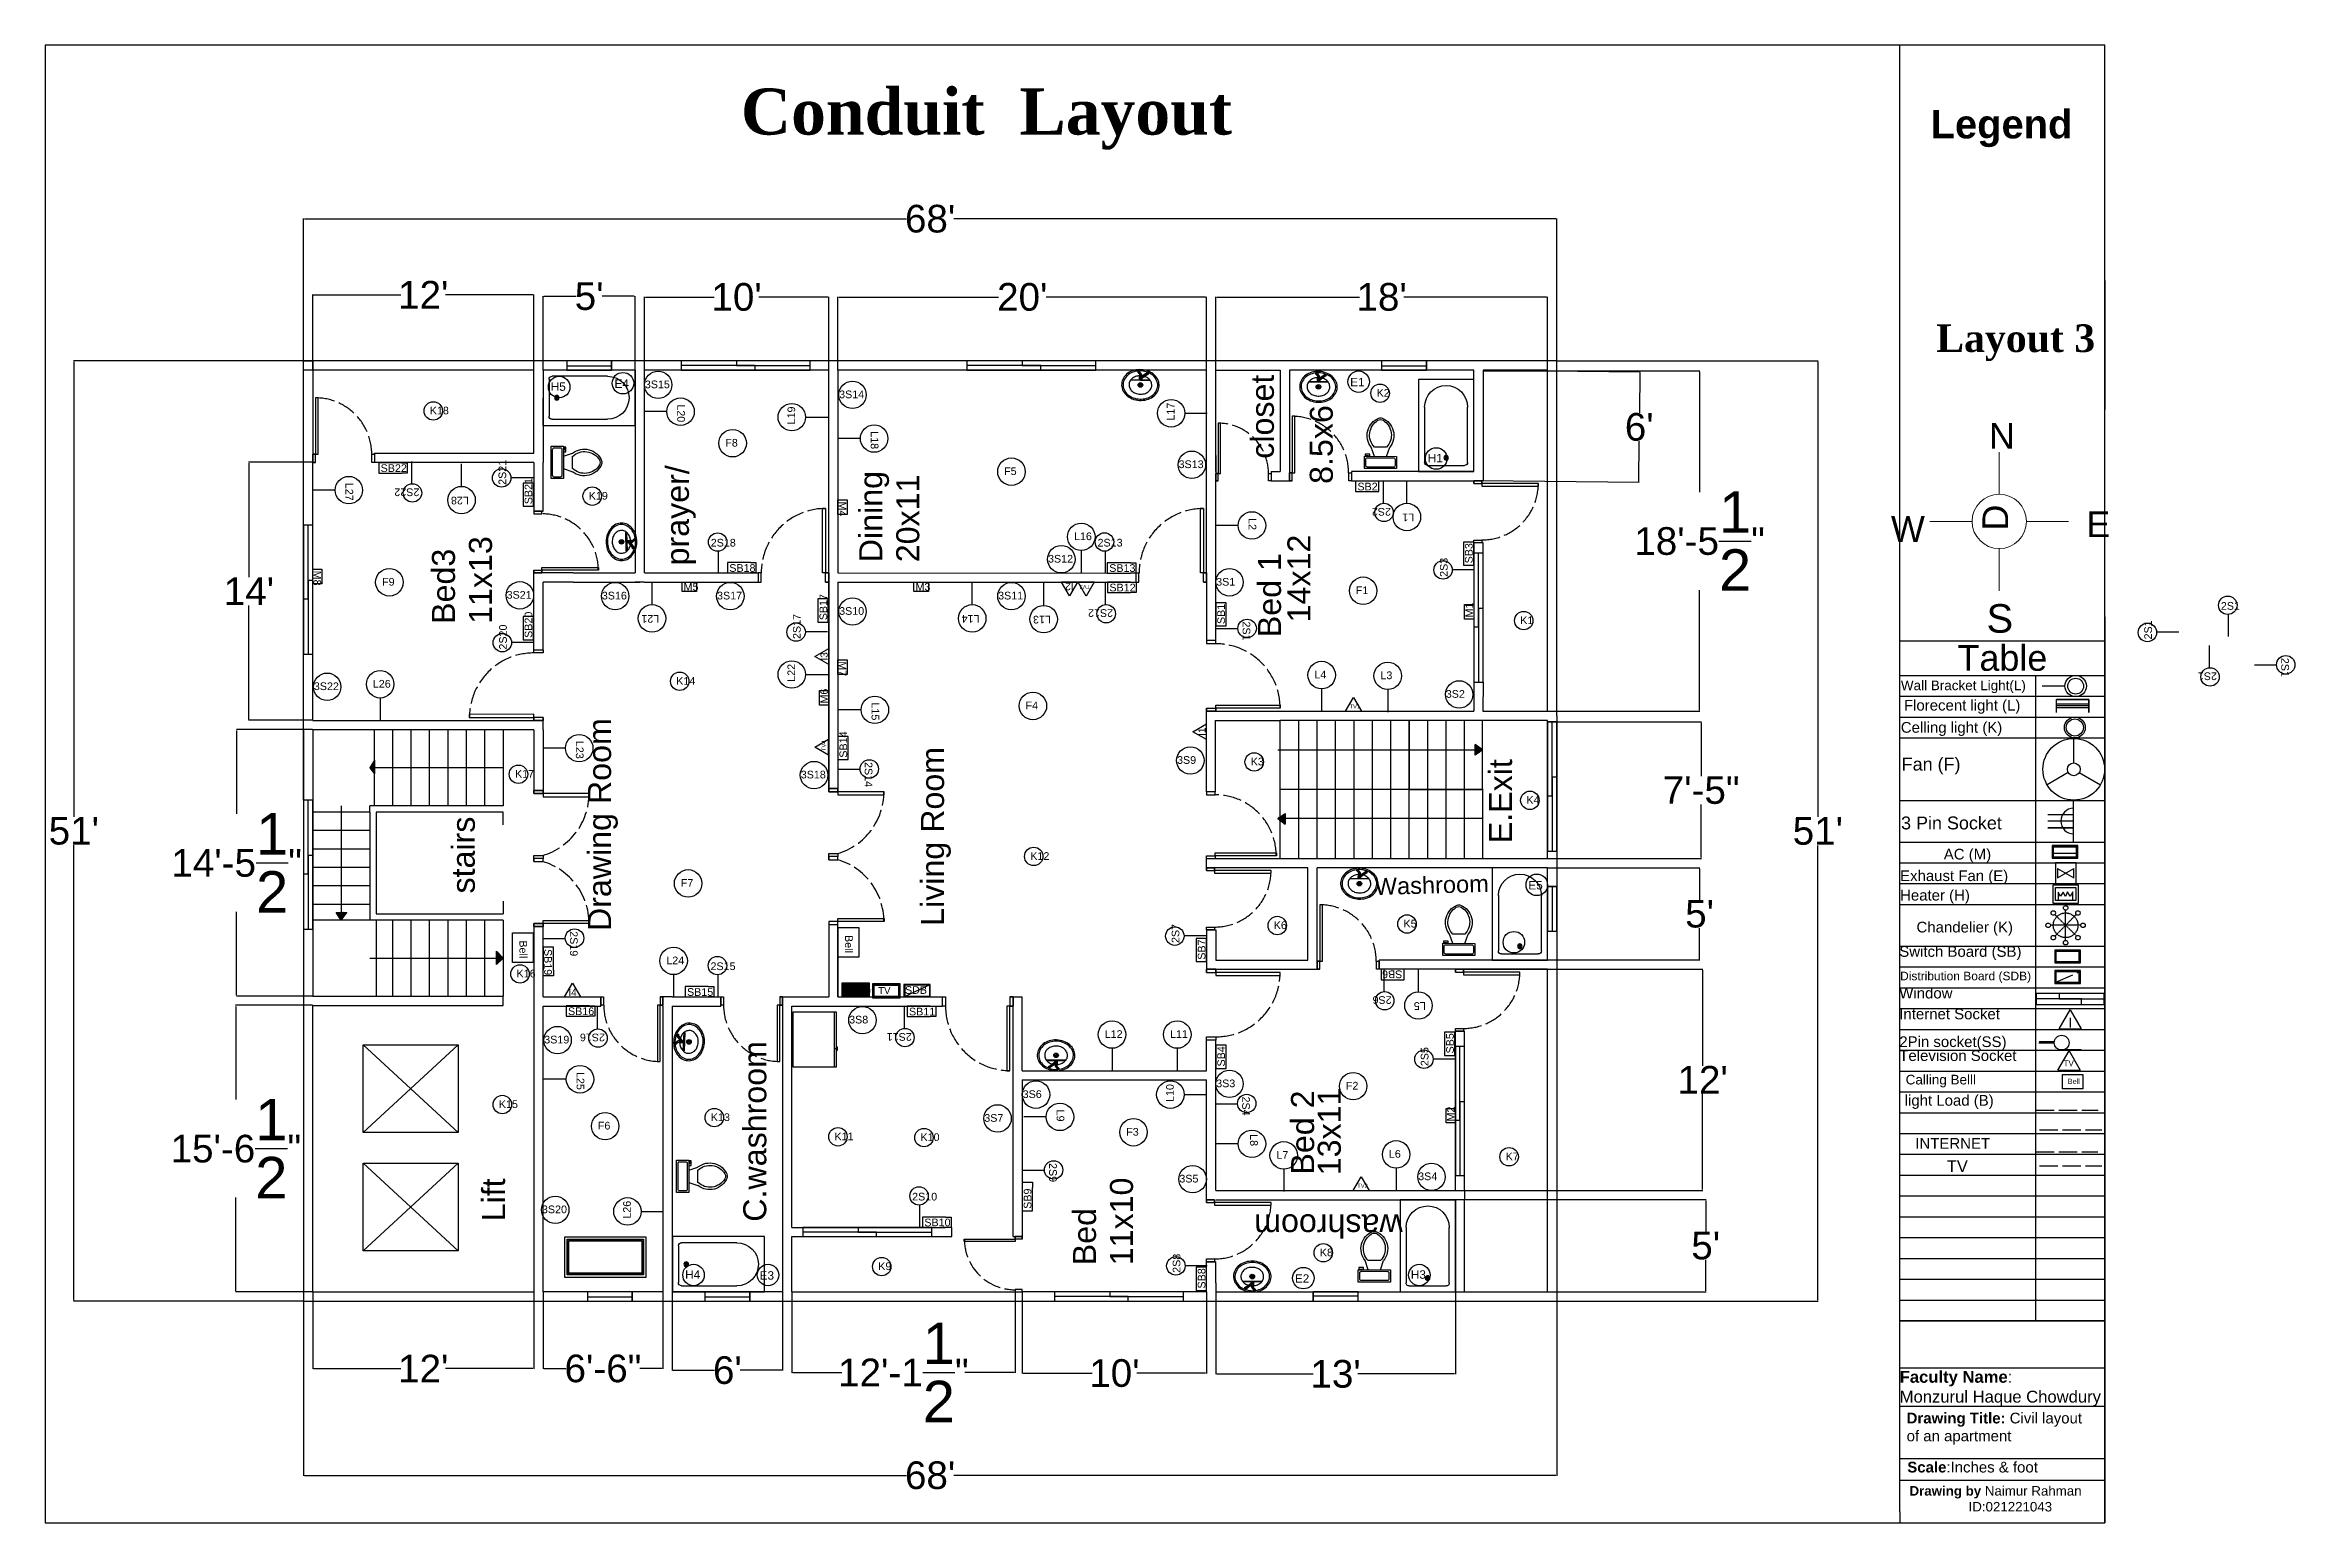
# Model space of a CAD drawing. Header units: inches. Extents: x -412 to 20037, y 548 to 16595.
# Drawn here: x 4946 to 6411, y 9159 to 10121 of the extents above; entities that cross this region are included whole.
import ezdxf
from ezdxf.enums import TextEntityAlignment as Align

# ---------------------------------------------------------------- set-up
doc = ezdxf.new("R2010")
doc.units = ezdxf.units.IN
doc.header["$MEASUREMENT"] = 0
doc.linetypes.add('ACAD_ISO02W100', pattern=[15, 12, -3])
doc.layers.get('Defpoints').update_dxf_attribs({"color": 6})
for name, color, linetype in [('bath', 4, 'Continuous'), ('freecads.com', 7, 'Continuous'), ('Heavy Load', 3, 'ACAD_ISO02W100'), ('iNTERNET', 30, 'ACAD_ISO02W100'), ('light_dwgmodels.com', 250, 'ACAD_ISO02W100'), ('TV WIRE', 62, 'ACAD_ISO02W100'), ('www.linecad.com', 7, 'Continuous')]:
    doc.layers.add(name, color=color, linetype=linetype)
doc.layers.add('block cover', color=7, linetype='Continuous', lineweight=30)
doc.layers.add('text', color=140, linetype='Continuous', lineweight=9)
doc.styles.add('A', font='times.ttf', dxfattribs={"height": 12})
doc.styles.add('Arial', font='arial.ttf')
doc.styles.get("Standard").update_dxf_attribs({"font": 'arial.ttf'})
doc.dimstyles.new('Copy of civil layout', dxfattribs={"dimtxt": 18, "dimasz": 0.625, "dimexe": 0.18, "dimexo": 0.0625, "dimgap": 0.09, "dimtad": 0, "dimtih": 1, "dimtoh": 1, "dimdec": 1, "dimzin": 0, "dimdsep": 46, "dimlunit": 4, "dimtxsty": 'Standard', "dimcen": 0.09, "dimclrd": 6, "dimclre": 256, "dimclrt": 256, "dimadec": 0, "dimazin": 0, "dimtfac": 1.5, "dimtdec": 1, "dimtofl": 0, "dimtmove": 0, "dimatfit": 0, "dimfxl": 1, "dimtolj": 1, "dimtzin": 0, "dimlwe": -1, "dimarcsym": 0})
pattern_1 = [(315, (5105.1176, 9914.0766), (0.091289, 0.091289), [])]

msp = doc.modelspace()

# ---------------------------------------------------------------- texts
for s, height, rotation, p in [('closet', 15, 90, (5745.82, 9851.85)), ('L20', 5, 270, (5357.37, 9887.26)), ('L19', 5, 90, (5434.13, 9874.18)), ('L17', 5, 90, (5681.13, 9876.68)), ('8.5x6', 15, 90, (5784.2, 9835.47)), ('L18', 5, 270, (5483.37, 9869.76)), ('2S21', 5, 90, (5246, 9834.83)), ('prayer/', 15, 90, (5364.95, 9782.41)), ('L27', 5, 270, (5141.37, 9836.2)), ('2S22', 5, 180, (5189.5, 9832.54)), ('SB21', 5, 90, (5262.99, 9822.24)), ('Dining', 15, 90, (5490.85, 9784.48)), ('20x11', 15, 90, (5514.95, 9784.48)), ('L28', 5, 180, (5221.7, 9827.13)), ('2S2', 5, 180, (5822.07, 9819.83)), ('L1', 5, 180, (5837.2, 9816.13)), ('11x13', 15, 90, (5236.75, 9744.34)), ('L2', 5, 270, (5729.37, 9813.2)), ('14x12', 15, 90, (5769.64, 9745.34)), ('Bed3', 15, 90, (5212.66, 9744.34)), ('Bed 1', 15, 90, (5750.44, 9735.68)), ('2S3', 5, 90, (5858.95, 9774.94)), ('SB3', 5, 90, (5875.26, 9783.74)), ('SB17', 5, 90, (5454.99, 9746.74)), ('SB1', 5, 90, (5713.99, 9744.24)), ('2S20', 5, 90, (5246.41, 9727.61)), ('SB20', 5, 90, (5262.99, 9735.24)), ('L21', 5, 180, (5345.7, 9750.13)), ('2S17', 5, 90, (5437.71, 9734.5)), ('L14', 5, 180, (5554.2, 9750.13)), ('L13', 5, 180, (5600.7, 9749.63)), ('2S12', 5, 180, (5641.16, 9753.91)), ('2S1', 5, 270, (5725.47, 9745.93)), ('2S1', 5, 90, (6317.52, 9734.23)), ('L22', 5, 90, (5434.13, 9706.68)), ('2S1', 5, 180, (6359.9, 9712.78)), ('2S1', 5, 270, (6401.72, 9722.25)), ('L15', 5, 270, (5483.87, 9693.2)), ('Drawing Room', 15, 90, (5314.24, 9544.4)), ('SB14', 5, 90, (5467.99, 9657.24)), ('L23', 5, 270, (5291.37, 9668.2)), ('2S14', 5, 270, (5479.45, 9654.44)), ('Living Room', 15, 90, (5531.05, 9547.81)), ('E.Exit', 15, 90, (5900.87, 9601.57)), ('stairs', 15, 90, (5225.55, 9568.85)), ('Washroom', 10.996, 1.606, (5811.66, 9567.86)), ('Bell', 5, 270, (5254.62, 9538.35)), ('2S19', 5, 270, (5287.54, 9544.32)), ('Bell', 5, 270, (5466.62, 9541.85)), ('2S7', 5, 90, (5684.28, 9536.6)), ('SB7', 5, 90, (5701.26, 9525.74)), ('SB19', 5, 270, (5270.74, 9532.76)), ('SB6', 5, 180, (5829.49, 9518.76)), ('2S6', 5, 180, (5822.51, 9502.01)), ('L5', 5, 180, (5844.7, 9498.13)), ('2S16', 5, 180, (5310.32, 9477.66)), ('C.washroom', 15, 90, (5415.35, 9355.21)), ('2S11', 5, 180, (5510.14, 9478)), ('SB4', 5, 90, (5713.99, 9456.24)), ('2S5', 5, 90, (5846.47, 9456.48)), ('SB5', 5, 90, (5862.99, 9464.74)), ('L25', 5, 270, (5291.87, 9452.7)), ('L10', 5, 90, (5680.63, 9433.18)), ('2S4', 5, 270, (5725.2, 9436.69)), ('Bed 2', 15, 90, (5772, 9385.89)), ('13x11', 15, 90, (5789.39, 9385.45)), ('L9', 5, 270, (5604.37, 9428.2)), ('L8', 5, 270, (5730.37, 9412.2)), ('2S9', 5, 270, (5599.5, 9393.43)), ('Lift', 15, 90, (5245.26, 9355.48)), ('SB9', 5, 90, (5587.96, 9363.61)), ('11x10', 15, 90, (5654.1, 9326.86)), ('L26', 5, 90, (5327.13, 9357.18)), ('Bed', 15, 90, (5630.01, 9326.86)), ('washroom', 15, 180, (5829.69, 9360.02)), ('2S8', 5, 90, (5684.94, 9321.95)), ('SB8', 5, 90, (5701.26, 9311.74))]:
    msp.add_text(s, height=height, rotation=rotation).set_placement(p)
for s, height, p in [('3S15', 5, (5336.27, 9897.76)), ('3S14', 5, (5462.77, 9891.26)), ('K2', 5, (5812.74, 9892.24)), ('K18', 5, (5196.24, 9880.74)), ('F8', 5, (5388.68, 9859.76)), ('SB22', 5, (5164.24, 9843.24)), ('F5', 5, (5570.18, 9841.26)), ('3S13', 5, (5683.77, 9845.76)), ('K19', 5, (5299.74, 9825.24)), ('SB2', 5, (5800.24, 9831.24)), ('L16', 5, (5615.68, 9798.87)), ('2S18', 5, (5379.17, 9794.7)), ('3S12', 5, (5598.77, 9784.26)), ('2S13', 5, (5631.02, 9794.73)), ('F9', 5, (5165.18, 9769.26)), ('SB18', 5, (5391.24, 9778.24)), ('SB13', 5, (5638.61, 9778.2)), ('3S1', 5, (5708.27, 9769.26)), ('3S21', 5, (5246.27, 9760.76)), ('3S16', 5, (5308.27, 9760.26)), ('3S17', 5, (5383.27, 9760.26)), ('3S11', 5, (5566.27, 9760.26)), ('SB12', 5, (5638.74, 9765.51)), ('F1', 5, (5799.18, 9763.76)), ('2S1', 5, (6362.39, 9753.54)), ('3S10', 5, (5462.77, 9750.26)), ('K1', 5, (5906.24, 9744.24)), ('L4', 5, (5772.18, 9708.87)), ('L3', 5, (5815.18, 9708.37)), ('3S22', 5, (5120.77, 9701.26)), ('L26', 5, (5159.18, 9702.87)), ('K14', 5, (5356.74, 9704.74)), ('3S2', 5, (5857.77, 9696.26)), ('F4', 5, (5584.18, 9688.76)), ('3S9', 5, (5682.77, 9653.26)), ('K3', 5, (5730.74, 9652.24)), ('K17', 5, (5251.74, 9644.24)), ('3S18', 5, (5437.77, 9643.76)), ('K4', 5, (5910.24, 9627.24)), ('K12', 5, (5587.24, 9590.74)), ('F7', 5, (5359.68, 9573.26)), ('K5', 5, (5830.24, 9546.74)), ('K6', 5, (5745.74, 9545.74)), ('L24', 5, (5350.24, 9522.81)), ('2S15', 5, (5379.04, 9519)), ('K16', 5, (5252.74, 9514.24)), ('SB16', 5, (5286.24, 9489.74)), ('SB15', 5, (5363.74, 9502.24)), ('SB11', 5, (5508.24, 9489.51)), ('3S8', 5, (5469.27, 9484.26)), ('L12', 5, (5635.68, 9474.87)), ('L11', 5, (5678.18, 9474.87)), ('3S19', 5, (5270.77, 9471.26)), ('K15', 5, (5241.24, 9429.24)), ('3S6', 5, (5582.27, 9435.76)), ('3S3', 5, (5708.27, 9442.76)), ('F2', 5, (5792.68, 9441.26)), ('Bell', 3.413, (6262.68, 9444.9)), ('F6', 5, (5305.68, 9415.26)), ('K13', 5, (5379.24, 9420.74)), ('3S7', 5, (5557.27, 9420.26)), ('K11', 5, (5459.74, 9408.24)), ('K10', 5, (5515.74, 9407.74)), ('F3', 5, (5649.68, 9411.26)), ('L7', 5, (5747.48, 9396.23)), ('L6', 5, (5820.68, 9396.87)), ('K7', 5, (5896.74, 9395.24)), ('3S5', 5, (5684.27, 9380.76)), ('3S4', 5, (5839.77, 9382.26)), ('3S20', 5, (5269.27, 9360.76)), ('2S10', 5, (5510.29, 9369.04)), ('SB10', 5, (5518.24, 9352.24)), ('K8', 5, (5775.74, 9332.74)), ('K9', 5, (5488.24, 9323.74))]:
    msp.add_text(s, height=height).set_placement(p)
at = {"color": 0, "style": 'Arial'}
for s, rotation, p in [('I2', 180, (5612.72, 9768.61)), ('I3', 90, (5452.99, 9723.18)), ('I1', 90, (5698.99, 9674.18))]:
    msp.add_text(s, height=4.666, rotation=rotation, dxfattribs=at).set_placement(p, align=Align.MIDDLE_CENTER)
for s, height, p in [('I4', 4.666, (5289.18, 9504.51)), ('I', 6.51, (6264.31, 9484.86))]:
    msp.add_text(s, height=height, dxfattribs=at).set_placement(p, align=Align.MIDDLE_CENTER)
at = {"color": 0, "insert": (6173.44, 10078.95), "char_height": 18.5796, "attachment_point": 1}
msp.add_mtext_dynamic_manual_height_columns('{\\fArial|b1|i0|c0|p34;\\C256;Legend}', width=85.8766, gutter_width=1.55, heights=[0], dxfattribs=at)
at = {"color": 7, "lineweight": 30, "insert": (6228.81, 9927.37), "char_height": 18, "width": 314.522, "attachment_point": 5, "style": 'A'}
msp.add_mtext('{\\fTimes New Roman|b1|i0|c0|p18;Layout 3}', dxfattribs=at)
for s, width, insert, char_height, attachment_point in [('E4', 7.5, (5316.5, 9903.5), 5.5, 1), ('E1', 7.5, (5795.5, 9904.5), 5.5, 1), ('H5', 7.5, (5275, 9896), 5.5, 7), ('H1', 7.5, (5846, 9849.5), 5.5, 7), ('{\\C1;M5}', 23.5, (5361.5, 9771), 5, 1), ('{\\C1;M3}', 23.5, (5512.5, 9771), 5, 1), ('E5', 7.5, (5911.5, 9577), 5.5, 1), ('H4', 7.5, (5362.5, 9318.05), 5.5, 7), ('E3', 7.5, (5411, 9323), 5.5, 1), ('E2', 7.5, (5759.5, 9321), 5.5, 1), ('H3', 7.5, (5835, 9318.01), 5.5, 7)]:
    msp.add_mtext_dynamic_manual_height_columns(s, width=width, gutter_width=1, heights=[0], dxfattribs=dict(insert=insert, char_height=char_height, attachment_point=attachment_point))
at = {"char_height": 5, "attachment_point": 1}
for s, insert, rotation in [('{\\C1;M4}', (5467.5, 9824), 270), ('{\\C1;M8}', (5125.5, 9779), 270), ('{\\C1;M1}', (5870.5, 9748.5), 90), ('{\\C1;M7}', (5467.5, 9720), 270), ('{\\C1;M6}', (5450.5, 9692.5), 90), ('{\\C1;M2}', (5858.5, 9420.5), 90)]:
    msp.add_mtext_dynamic_manual_height_columns(s, width=23.5, gutter_width=1, heights=[0], dxfattribs=dict(at, insert=insert, rotation=rotation))
at = {"color": 7, "attachment_point": 1}
for s, width, gutter_width, insert, char_height in [('TV', 14.2018, 1, (5488.19, 9507.95), 4.5), ('SDB', 10.5, 1, (5505.62, 9508.52), 5), ('INTERNET', 11.1162, 1, (5470.12, 9506.32), 2), ('{\\C4;Calling Belll}', 60.6568, 1.39, (6157.18, 9450.84), 6.2748)]:
    msp.add_mtext_dynamic_manual_height_columns(s, width=width, gutter_width=gutter_width, heights=[0], dxfattribs=dict(at, insert=insert, char_height=char_height))
at = {"layer": 'bath', "color": 254, "linetype": 'ACAD_ISO02W100', "true_color": 0xddb3d4}
msp.add_text('Table', height=16.733, dxfattribs=at).set_placement((6190.93, 9713.82))
at = {"layer": 'bath', "color": 4, "linetype": 'ACAD_ISO02W100', "char_height": 2.7, "attachment_point": 1}
for s, heights, insert, rotation in [('{\\C31;\\c6737150;TV3}', [2.5], (5626.28, 9766.99), 180), ('{\\C31;\\c6737150;TV4}', [0], (5451.38, 9661.59), 90)]:
    msp.add_mtext_dynamic_manual_height_columns(s, width=7.776, gutter_width=0.9, heights=heights, dxfattribs=dict(at, insert=insert, rotation=rotation))
at = {"layer": 'bath', "color": 1, "linetype": 'ACAD_ISO02W100', "attachment_point": 1}
for s, width, heights, insert, char_height in [('\\pxql;{\\C256;Wall Bracket Light(L)}', 95.6247, [2.88], (6154.07, 9707.46), 6.2748), ('{\\C4;Fan (F)}', 88.769, [0.00731], (6154.58, 9657.27), 8.3665), ('{\\C4;3 Pin Socket}', 88.769, [0], (6154.18, 9618.97), 8.3665), ('\\pxqc;{\\C256;Exhaust Fan (E)}', 87.862, [0], (6144.8, 9583.93), 6.972)]:
    msp.add_mtext_dynamic_manual_height_columns(s, width=width, gutter_width=1.39, heights=heights, dxfattribs=dict(at, insert=insert, char_height=char_height))
at = {"layer": 'bath', "color": 4, "linetype": 'ACAD_ISO02W100', "attachment_point": 1}
for s, width, gutter_width, insert, char_height in [('{\\C31;\\c6737150;TV1}', 7.776, 0.9, (5795.09, 9691.99), 2.7), ('\\pxqc;AC (M)', 88.769, 1.39, (6153.02, 9597.97), 6.972), ('\\pxqc;Heater (H)', 88.769, 1.39, (6131.87, 9571.27), 6.972), ('\\pxqc;Chandelier (K)', 88.769, 1.39, (6151.23, 9550.47), 6.972), ('Switch Board (SB)', 88.769, 1.39, (6153.02, 9534.61), 6.972), ('Window', 88.769, 1.39, (6153.02, 9507.51), 6.972), ('Distribution Board (SDB)', 1388.8875, 1.39, (6153.54, 9517.95), 5.5776), ('Internet Socket', 88.769, 1.39, (6153.02, 9493.95), 6.972), ('Television Socket', 88.769, 1.39, (6153.02, 9466.84), 6.972), ('2Pin socket(SS)', 88.769, 1.39, (6153.02, 9475.89), 6.972), ('{\\C31;\\c6737150;TV}', 10.8429, 1.25, (6259.96, 9460.23), 3.7649), ('{\\C31;\\c6737150;TV2}', 7.776, 0.9, (5800.09, 9379.99), 2.7)]:
    msp.add_mtext_dynamic_manual_height_columns(s, width=width, gutter_width=gutter_width, heights=[0], dxfattribs=dict(at, insert=insert, char_height=char_height))
at = {"layer": 'bath', "color": 0, "insert": (6156.06, 9694.92), "char_height": 6.972, "attachment_point": 1}
msp.add_mtext_dynamic_manual_height_columns('{\\C4;Florecent light (L)}', width=84.0846, gutter_width=1.39, heights=[0], dxfattribs=at)
at = {"layer": 'iNTERNET', "lineweight": 25, "insert": (6163.45, 9409.7), "char_height": 6.972, "attachment_point": 1}
msp.add_mtext_dynamic_manual_height_columns('INTERNET', width=28.5854, gutter_width=1.39, heights=[0], dxfattribs=at)
at = {"layer": 'light_dwgmodels.com', "insert": (6156.57, 9437.7), "char_height": 6.972, "attachment_point": 1}
msp.add_mtext_dynamic_manual_height_columns('{\\C4;light Load (B)}', width=66.9317, gutter_width=1.39, heights=[0.456], dxfattribs=at)
at = {"layer": 'text', "color": 0, "attachment_point": 1}
for s, width, gutter_width, heights, insert, char_height in [('{\\fTimes New Roman|b1|i0|c0|p18;Conduit  Layout}', 667.4382, 1, [39.67], (5398.79, 10092.88), 30), ('N', 27.7438, 1.39, [0.522], (6211.39, 9875.06), 16.73), ('E', 11.1779, 1.39, [0], (6274.75, 9817.57), 16.73), ('W', 26.8517, 1.39, [0], (6147.61, 9814.48), 16.73), ('S', 21.934, 1.55, [0], (6209.84, 9757.21), 18.58), ('{\\C4;Celling light (K)}', 82.996, 1.39, [0], (6154.03, 9680.48), 6.972), ('{\\fArial|b1|i0|c0|p34;Faculty Name\\fArial|b0|i0|c0|p34;\\C256;: \\PMonzurul Haque Chowdury}', 492.2579, 1.55, [49], (6153.29, 9258.13), 7.7415), ('{\\fArial|b1|i0|c0|p34;\\C7;Drawing Title:\\fArial|b0|i0|c0|p34;\\C256;\\c0; \\C256;Civil layout of an apartment}', 116.0976, 1.39, [0], (6157.81, 9230.89), 6.97205), ('{\\fArial|b1|i0|c0|p34;\\C7;Scale\\fArial|b0|i0|c0|p34;\\C256;:Inches & foot}', 103.2986, 1.39, [0], (6158.25, 9198.97), 6.972), ('{\\fArial|b1|i0|c0|p34;\\C9;Drawing by\\C256; \\fArial|b0|i0|c0|p34;Naimur Rahman\\P                ID:021221043}', 137.0363, 1.55, [0], (6159.69, 9183.13), 6.1932)]:
    msp.add_mtext_dynamic_manual_height_columns(s, width=width, gutter_width=gutter_width, heights=heights, dxfattribs=dict(at, insert=insert, char_height=char_height))
at = {"layer": 'text', "color": 0, "insert": (6207.14, 9805.12), "char_height": 16.73, "attachment_point": 1, "rotation": 90}
msp.add_mtext_dynamic_manual_height_columns('D', width=4.4932, gutter_width=1.39, heights=[0], dxfattribs=at)
at = {"layer": 'TV WIRE', "lineweight": 25, "insert": (6183.99, 9395.19), "char_height": 7.646, "attachment_point": 1}
msp.add_mtext_dynamic_manual_height_columns('TV', width=22.937, gutter_width=1.53, heights=[0], dxfattribs=at)

# ---------------------------------------------------------------- blocks, each defined once
blk = doc.blocks.new('Bath Tub - 26 x 60 in.')
for p, q in [((8, -18), (10, -18)), ((9, -17), (9, -19))]:
    blk.add_line(p, q)
blk.add_lwpolyline([(0, -36), (0, 0), (60, 0), (60, -36)], close=True)
for points in [[(4, -30), (4, -6)], [(6, -4), (42, -4)], [(42, -32), (6, -32)]]:
    blk.add_lwpolyline(points)
for radius in [1.5, 1]:
    blk.add_circle((9, -18), radius)
for centre, radius, start, end in [((5.75, -5.75), 1.77, 81.8699, 188.1301), ((42, -18), 14, 270, 90), ((5.75, -30.25), 1.77, 171.8699, 278.1301)]:
    blk.add_arc(centre, radius, start, end)
blk = doc.blocks.new('Toilet - top')
for p, q in [((-10, -8.5), (-8, -8.5)), ((-10, -9.5), (-10, -8.5)), ((-7, -9.5), (-10, -9.5)), ((-8, -8.5), (-8, -8)), ((-7, -8), (-7, -9.5)), ((-4, -8), (-6, -14)), ((4, -14), (-4, -14)), ((4, -8), (6, -14)), ((9.5, -6), (9.5, -2))]:
    blk.add_line(p, q)
blk.add_lwpolyline([(10.5, -8), (10.5, 0), (-10.5, 0), (-10.5, -8)], close=True)
for points in [[(-9.5, -2), (-9.5, -6)], [(8.5, -1), (-8.5, -1)], [(-8.5, -7), (8.5, -7)]]:
    blk.add_lwpolyline(points)
for centre, radius, start, end in [((-8.6, -1.9), 0.884, 81.8699, 188.1301), ((-8.6, -6.1), 0.884, 171.8699, 278.1301), ((3.5, -21.6), 12.2, 141.4691, 247.9714), ((4.2, -21.8), 11.3, 136.3677, 238.9468), ((-3.5, -21.6), 12.2, 292.0284, 38.5307), ((-4.2, -21.8), 11.3, 301.053, 43.6321), ((8.6, -1.9), 0.884, 351.8699, 98.1301), ((8.6, -6.1), 0.884, 261.8699, 8.1301), ((0, -27.9), 4, 245.7318, 294.2682), ((0, -29), 4, 254.8605, 285.1395)]:
    blk.add_arc(centre, radius, start, end)
blk = doc.blocks.new('Sink - Oval top')
for p, q in [((-1, 0), (1, 0)), ((0, 1), (0, -1))]:
    blk.add_line(p, q)
at = {"linetype": 'Continuous'}
for points in [[(-12.2, 0.4, 0.117634), (-11.5, -3.4, 0.104469), (-8.9, -6.8, 0.090016), (-5.1, -9.1, 0.08192), (-0.3, -10, 0.08192), (4.5, -9.4, 0.090016), (8.4, -7.4, 0.104469), (11.2, -4.1, 0.117634), (12.2, -0.4, 0.117634), (11.5, 3.4, 0.104469), (8.9, 6.8, 0.090016), (5.1, 9.1, 0.08192), (0.3, 10, 0.08192), (-4.5, 9.4, 0.090016), (-8.4, 7.4, 0.104469), (-11.2, 4.1, 0.117634)], [(-11.3, 0.2, 0.118622), (-10.5, -3.3, 0.104678), (-8.1, -6.4, 0.089562), (-4.5, -8.4, 0.081185), (-0.1, -9.2, 0.081185), (4.3, -8.5, 0.089562), (7.9, -6.6, 0.104678), (10.4, -3.5, 0.118622), (11.3, -0.2, 0.118622), (10.5, 3.3, 0.104678), (8.1, 6.4, 0.089562), (4.5, 8.4, 0.081185), (0.1, 9.2, 0.081185), (-4.3, 8.5, 0.089562), (-7.9, 6.6, 0.104678), (-10.4, 3.5, 0.118622)], [(-7.4, 0.1, 0.118283), (-6.9, -2.2, 0.104607), (-5.3, -4.2, 0.089718), (-3, -5.5, 0.081436), (-0.1, -6, 0.081436), (2.8, -5.6, 0.089718), (5.2, -4.3, 0.104607), (6.9, -2.3, 0.118283), (7.4, -0.1, 0.118283), (6.9, 2.2, 0.104607), (5.3, 4.2, 0.089718), (3, 5.5, 0.081436), (0.1, 6, 0.081436), (-2.8, 5.6, 0.089718), (-5.2, 4.3, 0.104607), (-6.9, 2.3, 0.118283)]]:
    blk.add_lwpolyline(points, format="xyb", close=True, dxfattribs=at)
for radius in [1.5, 1]:
    blk.add_circle((0, 0), radius)
blk = doc.blocks.new('Faucet - single handle front')
for p, q in [((-2, 6), (-2, 5.5)), ((-1, 6), (-2, 6)), ((-0.5, 4), (-2, 5.5)), ((-2, 5.5), (-1, 5.5)), ((-1, 5.5), (-1, 6)), ((0.5, 4), (-1, 6)), ((-1, 5.5), (0.5, 4)), ((-0.75, 3), (0.75, 3)), ((-0.75, 0.5), (-0.75, 3)), ((-0.75, 1), (0.75, 1)), ((-0.5, 4), (0.5, 4)), ((-0.25, 2), (3.75, 5)), ((3.75, 4.5), (-0.25, 1.5)), ((-0.25, 1.5), (-0.25, 2)), ((0.75, 1.5), (-0.25, 1.5)), ((0.75, 1.5), (4.08742, 4.003)), ((0.75, 3), (0.75, 2.7386)), ((0.75, 1.5), (0.75, 0.5)), ((3.75, 4.5), (3.75, 5)), ((3.75, 5), (4.75, 5)), ((3.75, 4), (3.75, 4.5)), ((4.75, 4.5), (3.75, 4.5)), ((4.75, 4), (3.75, 4)), ((4.75, 5), (4.75, 4.5)), ((4.75, 4.5), (4.75, 4))]:
    blk.add_line(p, q)
blk.add_lwpolyline([(-6, 0), (-6, 0.5), (6, 0.5), (6, 0)], close=True)
for centre, start, end in [((1.25426, 3.0302), 151.0646, 180.8629), ((-1.25426, 3.0302), 359.1371, 28.93536)]:
    blk.add_arc(centre, 2.00448, start, end)
blk = doc.blocks.new('Refrigerator-2 door - 36 in top')
for p, q in [((0, -26.999999), (36, -26.999999)), ((11, -27.999999), (11, -28.999999)), ((11, -28.999999), (13, -28.999999)), ((12, -26.999999), (12, -28.999999)), ((13, -28.999999), (13, -27.999999))]:
    blk.add_line(p, q)
blk.add_lwpolyline([(0, -27.999999), (0, 0), (36, 0), (36, -27.999999)], close=True)
blk = doc.blocks.new('*D100')
at = {"transparency": 16777216}
for p, q in [((5114, 9915.6), (5114, 10008.2)), ((5930, 9915.6), (5930, 10008.2))]:
    blk.add_line(p, q, dxfattribs=at)
at = {"color": 6, "lineweight": -2, "transparency": 16777216}
for p, q in [((5114.6, 10008), (5506.6, 10008)), ((5929.4, 10008), (5537.4, 10008))]:
    blk.add_line(p, q, dxfattribs=at)
at = {"color": 6, "transparency": 16777216}
for points in [[(5114.6, 10008.1), (5114.6, 10007.9), (5114, 10008)], [(5929.4, 10008.1), (5929.4, 10007.9), (5930, 10008)]]:
    blk.add_solid(points, dxfattribs=at)
at = {"layer": 'Defpoints', "color": 0, "transparency": 16777216}
for p in [(5930, 10008), (5114, 9915.5), (5930, 9915.5)]:
    blk.add_point(p, dxfattribs=at)
at = {"transparency": 16777216, "insert": (5522, 10008), "char_height": 18, "attachment_point": 5}
blk.add_mtext("\\A1;68'", dxfattribs=at)
blk = doc.blocks.new('*D105')
at = {"transparency": 16777216}
for p, q in [((5930.1, 9915.5), (6100.2, 9915.5)), ((5930.1, 9303.5), (6100.2, 9303.5))]:
    blk.add_line(p, q, dxfattribs=at)
at = {"color": 6, "lineweight": -2, "transparency": 16777216}
for p, q in [((6100, 9914.9), (6100, 9618.8)), ((6100, 9304.1), (6100, 9600.2))]:
    blk.add_line(p, q, dxfattribs=at)
at = {"color": 6, "transparency": 16777216}
for points in [[(6099.9, 9914.9), (6100.1, 9914.9), (6100, 9915.5)], [(6099.9, 9304.1), (6100.1, 9304.1), (6100, 9303.5)]]:
    blk.add_solid(points, dxfattribs=at)
at = {"layer": 'Defpoints', "color": 0, "transparency": 16777216}
for p in [(5930, 9915.5), (5930, 9303.5), (6100, 9303.5)]:
    blk.add_point(p, dxfattribs=at)
at = {"transparency": 16777216, "insert": (6100, 9609.5), "char_height": 18, "attachment_point": 5}
blk.add_mtext("\\A1;51'", dxfattribs=at)
blk = doc.blocks.new('*D199')
at = {"transparency": 16777216}
for p, q in [((5113.9, 9915.6), (4964.3, 9915.6)), ((5113.9, 9303.6), (4964.3, 9303.6))]:
    blk.add_line(p, q, dxfattribs=at)
at = {"color": 6, "lineweight": -2, "transparency": 16777216}
for p, q in [((4964.5, 9914.9), (4964.5, 9618.8)), ((4964.5, 9304.2), (4964.5, 9600.3))]:
    blk.add_line(p, q, dxfattribs=at)
at = {"color": 6, "transparency": 16777216}
for points in [[(4964.4, 9914.9), (4964.6, 9914.9), (4964.5, 9915.6)], [(4964.4, 9304.2), (4964.6, 9304.2), (4964.5, 9303.6)]]:
    blk.add_solid(points, dxfattribs=at)
at = {"layer": 'Defpoints', "color": 0, "transparency": 16777216}
for p in [(5114, 9915.6), (4964.5, 9303.6), (5114, 9303.6)]:
    blk.add_point(p, dxfattribs=at)
at = {"transparency": 16777216, "insert": (4964.5, 9609.6), "char_height": 18, "attachment_point": 5}
blk.add_mtext("\\A1;51'", dxfattribs=at)
blk = doc.blocks.new('*D200')
at = {"transparency": 16777216}
for p, q in [((5119.9, 9849.6), (5078.3, 9849.6)), ((5119.9, 9681.6), (5078.3, 9681.6))]:
    blk.add_line(p, q, dxfattribs=at)
at = {"color": 6, "lineweight": -2, "transparency": 16777216}
for p, q in [((5078.5, 9848.9), (5078.5, 9774.7)), ((5078.5, 9682.2), (5078.5, 9756.4))]:
    blk.add_line(p, q, dxfattribs=at)
at = {"color": 6, "transparency": 16777216}
for points in [[(5078.4, 9848.9), (5078.6, 9848.9), (5078.5, 9849.6)], [(5078.4, 9682.2), (5078.6, 9682.2), (5078.5, 9681.6)]]:
    blk.add_solid(points, dxfattribs=at)
at = {"layer": 'Defpoints', "color": 0, "transparency": 16777216}
for p in [(5120, 9849.6), (5078.5, 9681.6), (5120, 9681.6)]:
    blk.add_point(p, dxfattribs=at)
at = {"transparency": 16777216, "insert": (5078.5, 9765.6), "char_height": 18, "attachment_point": 5}
blk.add_mtext("\\A1;14'", dxfattribs=at)
blk = doc.blocks.new('*D201')
at = {"transparency": 16777216}
for p, q in [((5119.9, 9675.6), (5070.3, 9675.6)), ((5119.9, 9502.1), (5070.3, 9502.1))]:
    blk.add_line(p, q, dxfattribs=at)
at = {"color": 6, "lineweight": -2, "transparency": 16777216}
for p, q in [((5070.5, 9674.9), (5070.5, 9620.7)), ((5070.5, 9502.7), (5070.5, 9557))]:
    blk.add_line(p, q, dxfattribs=at)
at = {"color": 6, "transparency": 16777216}
for points in [[(5070.4, 9674.9), (5070.6, 9674.9), (5070.5, 9675.6)], [(5070.4, 9502.7), (5070.6, 9502.7), (5070.5, 9502.1)]]:
    blk.add_solid(points, dxfattribs=at)
at = {"layer": 'Defpoints', "color": 0, "transparency": 16777216}
for p in [(5120, 9675.6), (5070.5, 9502.1), (5120, 9502.1)]:
    blk.add_point(p, dxfattribs=at)
at = {"transparency": 16777216, "insert": (5070.5, 9588.8), "char_height": 18, "attachment_point": 5}
blk.add_mtext('\\A1;14\'-5{\\H1.5x;\\S1/2;}"', dxfattribs=at)
blk = doc.blocks.new('*D202')
at = {"transparency": 16777216}
for p, q in [((5119.9, 9496.1), (5069.8, 9496.1)), ((5119.9, 9309.6), (5069.8, 9309.6))]:
    blk.add_line(p, q, dxfattribs=at)
at = {"color": 6, "lineweight": -2, "transparency": 16777216}
for p, q in [((5070, 9495.4), (5070, 9434.7)), ((5070, 9310.2), (5070, 9371))]:
    blk.add_line(p, q, dxfattribs=at)
at = {"color": 6, "transparency": 16777216}
for points in [[(5069.9, 9495.4), (5070.1, 9495.4), (5070, 9496.1)], [(5069.9, 9310.2), (5070.1, 9310.2), (5070, 9309.6)]]:
    blk.add_solid(points, dxfattribs=at)
at = {"layer": 'Defpoints', "color": 0, "transparency": 16777216}
for p in [(5120, 9496.1), (5070, 9309.6), (5120, 9309.6)]:
    blk.add_point(p, dxfattribs=at)
at = {"transparency": 16777216, "insert": (5070, 9402.8), "char_height": 18, "attachment_point": 5}
blk.add_mtext('\\A1;15\'-6{\\H1.5x;\\S1/2;}"', dxfattribs=at)
blk = doc.blocks.new('*D203')
at = {"transparency": 16777216}
for p, q in [((5120, 9909.6), (5120, 9958.7)), ((5264, 9909.6), (5264, 9958.7))]:
    blk.add_line(p, q, dxfattribs=at)
at = {"color": 6, "lineweight": -2, "transparency": 16777216}
for p, q in [((5120.6, 9958.6), (5177.5, 9958.6)), ((5263.4, 9958.6), (5206.5, 9958.6))]:
    blk.add_line(p, q, dxfattribs=at)
at = {"color": 6, "transparency": 16777216}
for points in [[(5120.6, 9958.7), (5120.6, 9958.5), (5120, 9958.6)], [(5263.4, 9958.7), (5263.4, 9958.5), (5264, 9958.6)]]:
    blk.add_solid(points, dxfattribs=at)
at = {"layer": 'Defpoints', "color": 0, "transparency": 16777216}
for p in [(5264, 9958.6), (5120, 9909.6), (5264, 9909.6)]:
    blk.add_point(p, dxfattribs=at)
at = {"transparency": 16777216, "insert": (5192, 9958.6), "char_height": 18, "attachment_point": 5}
blk.add_mtext("\\A1;12'", dxfattribs=at)
blk = doc.blocks.new('*D204')
at = {"transparency": 16777216}
for p, q in [((5270, 9909.6), (5270, 9957.7)), ((5330, 9909.6), (5330, 9957.7))]:
    blk.add_line(p, q, dxfattribs=at)
at = {"color": 6, "lineweight": -2, "transparency": 16777216}
for p, q in [((5270.6, 9957.6), (5291.6, 9957.6)), ((5329.4, 9957.6), (5308.4, 9957.6))]:
    blk.add_line(p, q, dxfattribs=at)
at = {"color": 6, "transparency": 16777216}
for points in [[(5270.6, 9957.7), (5270.6, 9957.5), (5270, 9957.6)], [(5329.4, 9957.7), (5329.4, 9957.5), (5330, 9957.6)]]:
    blk.add_solid(points, dxfattribs=at)
at = {"layer": 'Defpoints', "color": 0, "transparency": 16777216}
for p in [(5330, 9957.6), (5270, 9909.6), (5330, 9909.6)]:
    blk.add_point(p, dxfattribs=at)
at = {"transparency": 16777216, "insert": (5300, 9957.6), "char_height": 18, "attachment_point": 5}
blk.add_mtext("\\A1;5'", dxfattribs=at)
blk = doc.blocks.new('*D205')
at = {"transparency": 16777216}
for p, q in [((5336, 9909.6), (5336, 9957.2)), ((5456, 9909.6), (5456, 9957.2))]:
    blk.add_line(p, q, dxfattribs=at)
at = {"color": 6, "lineweight": -2, "transparency": 16777216}
for p, q in [((5336.6, 9957.1), (5381.5, 9957.1)), ((5455.4, 9957.1), (5410.5, 9957.1))]:
    blk.add_line(p, q, dxfattribs=at)
at = {"color": 6, "transparency": 16777216}
for points in [[(5336.6, 9957.2), (5336.6, 9957), (5336, 9957.1)], [(5455.4, 9957.2), (5455.4, 9957), (5456, 9957.1)]]:
    blk.add_solid(points, dxfattribs=at)
at = {"layer": 'Defpoints', "color": 0, "transparency": 16777216}
for p in [(5456, 9957.1), (5336, 9909.6), (5456, 9909.6)]:
    blk.add_point(p, dxfattribs=at)
at = {"transparency": 16777216, "insert": (5396, 9957.1), "char_height": 18, "attachment_point": 5}
blk.add_mtext("\\A1;10'", dxfattribs=at)
blk = doc.blocks.new('*D206')
at = {"transparency": 16777216}
for p, q in [((5462, 9909.6), (5462, 9957.2)), ((5702, 9909.6), (5702, 9957.2))]:
    blk.add_line(p, q, dxfattribs=at)
at = {"color": 6, "lineweight": -2, "transparency": 16777216}
for p, q in [((5462.6, 9957.1), (5566.5, 9957.1)), ((5701.4, 9957.1), (5597.5, 9957.1))]:
    blk.add_line(p, q, dxfattribs=at)
at = {"color": 6, "transparency": 16777216}
for points in [[(5462.6, 9957.2), (5462.6, 9957), (5462, 9957.1)], [(5701.4, 9957.2), (5701.4, 9957), (5702, 9957.1)]]:
    blk.add_solid(points, dxfattribs=at)
at = {"layer": 'Defpoints', "color": 0, "transparency": 16777216}
for p in [(5702, 9957.1), (5462, 9909.6), (5702, 9909.6)]:
    blk.add_point(p, dxfattribs=at)
at = {"transparency": 16777216, "insert": (5582, 9957.1), "char_height": 18, "attachment_point": 5}
blk.add_mtext("\\A1;20'", dxfattribs=at)
blk = doc.blocks.new('*D207')
at = {"transparency": 16777216}
for p, q in [((5708, 9909.6), (5708, 9957.2)), ((5924, 9909.6), (5924, 9957.2))]:
    blk.add_line(p, q, dxfattribs=at)
at = {"color": 6, "lineweight": -2, "transparency": 16777216}
for p, q in [((5708.6, 9957.1), (5801.5, 9957.1)), ((5923.4, 9957.1), (5830.5, 9957.1))]:
    blk.add_line(p, q, dxfattribs=at)
at = {"color": 6, "transparency": 16777216}
for points in [[(5708.6, 9957.2), (5708.6, 9957), (5708, 9957.1)], [(5923.4, 9957.2), (5923.4, 9957), (5924, 9957.1)]]:
    blk.add_solid(points, dxfattribs=at)
at = {"layer": 'Defpoints', "color": 0, "transparency": 16777216}
for p in [(5924, 9957.1), (5708, 9909.6), (5924, 9909.6)]:
    blk.add_point(p, dxfattribs=at)
at = {"transparency": 16777216, "insert": (5816, 9957.1), "char_height": 18, "attachment_point": 5}
blk.add_mtext("\\A1;18'", dxfattribs=at)
blk = doc.blocks.new('*D208')
at = {"transparency": 16777216}
for p, q in [((5120, 9309.5), (5120, 9259.4)), ((5264, 9309.5), (5264, 9259.4))]:
    blk.add_line(p, q, dxfattribs=at)
at = {"color": 6, "lineweight": -2, "transparency": 16777216}
for p, q in [((5120.6, 9259.6), (5177.5, 9259.6)), ((5263.4, 9259.6), (5206.5, 9259.6))]:
    blk.add_line(p, q, dxfattribs=at)
at = {"color": 6, "transparency": 16777216}
for points in [[(5120.6, 9259.7), (5120.6, 9259.5), (5120, 9259.6)], [(5263.4, 9259.7), (5263.4, 9259.5), (5264, 9259.6)]]:
    blk.add_solid(points, dxfattribs=at)
at = {"layer": 'Defpoints', "color": 0, "transparency": 16777216}
for p in [(5120, 9309.6), (5264, 9309.6), (5264, 9259.6)]:
    blk.add_point(p, dxfattribs=at)
at = {"transparency": 16777216, "insert": (5192, 9259.6), "char_height": 18, "attachment_point": 5}
blk.add_mtext("\\A1;12'", dxfattribs=at)
blk = doc.blocks.new('*D209')
at = {"transparency": 16777216}
for p, q in [((5270, 9309.5), (5270, 9259.4)), ((5348, 9309.5), (5348, 9259.4))]:
    blk.add_line(p, q, dxfattribs=at)
at = {"color": 6, "lineweight": -2, "transparency": 16777216}
for p, q in [((5270.6, 9259.6), (5284.9, 9259.6)), ((5347.4, 9259.6), (5333.1, 9259.6))]:
    blk.add_line(p, q, dxfattribs=at)
at = {"color": 6, "transparency": 16777216}
for points in [[(5270.6, 9259.7), (5270.6, 9259.5), (5270, 9259.6)], [(5347.4, 9259.7), (5347.4, 9259.5), (5348, 9259.6)]]:
    blk.add_solid(points, dxfattribs=at)
at = {"layer": 'Defpoints', "color": 0, "transparency": 16777216}
for p in [(5270, 9309.6), (5348, 9309.6), (5270, 9259.6)]:
    blk.add_point(p, dxfattribs=at)
at = {"transparency": 16777216, "insert": (5309, 9259.6), "char_height": 18, "attachment_point": 5}
blk.add_mtext('\\A1;6\'-6"', dxfattribs=at)
blk = doc.blocks.new('*D210')
at = {"transparency": 16777216}
for p, q in [((5354, 9309.5), (5354, 9258.3)), ((5426, 9309.5), (5426, 9258.3))]:
    blk.add_line(p, q, dxfattribs=at)
at = {"color": 6, "lineweight": -2, "transparency": 16777216}
for p, q in [((5354.6, 9258.5), (5381.6, 9258.5)), ((5425.4, 9258.5), (5398.4, 9258.5))]:
    blk.add_line(p, q, dxfattribs=at)
at = {"color": 6, "transparency": 16777216}
for points in [[(5354.6, 9258.6), (5354.6, 9258.4), (5354, 9258.5)], [(5425.4, 9258.6), (5425.4, 9258.4), (5426, 9258.5)]]:
    blk.add_solid(points, dxfattribs=at)
at = {"layer": 'Defpoints', "color": 0, "transparency": 16777216}
for p in [(5354, 9309.6), (5426, 9309.6), (5354, 9258.5)]:
    blk.add_point(p, dxfattribs=at)
at = {"transparency": 16777216, "insert": (5390, 9258.5), "char_height": 18, "attachment_point": 5}
blk.add_mtext("\\A1;6'", dxfattribs=at)
blk = doc.blocks.new('*D211')
at = {"transparency": 16777216}
for p, q in [((5432, 9309.5), (5432, 9256.9)), ((5577.3, 9309.5), (5577.3, 9256.9))]:
    blk.add_line(p, q, dxfattribs=at)
at = {"color": 6, "lineweight": -2, "transparency": 16777216}
for p, q in [((5432.6, 9257.1), (5464.6, 9257.1)), ((5576.7, 9257.1), (5544.6, 9257.1))]:
    blk.add_line(p, q, dxfattribs=at)
at = {"color": 6, "transparency": 16777216}
for points in [[(5432.6, 9257.2), (5432.6, 9257), (5432, 9257.1)], [(5576.7, 9257.2), (5576.7, 9257), (5577.3, 9257.1)]]:
    blk.add_solid(points, dxfattribs=at)
at = {"layer": 'Defpoints', "color": 0, "transparency": 16777216}
for p in [(5432, 9309.6), (5577.3, 9309.6), (5577.3, 9257.1)]:
    blk.add_point(p, dxfattribs=at)
at = {"transparency": 16777216, "insert": (5504.6, 9257.1), "char_height": 18, "attachment_point": 5}
blk.add_mtext('\\A1;12\'-1{\\H1.5x;\\S1/2;}"', dxfattribs=at)
blk = doc.blocks.new('*D212')
at = {"transparency": 16777216}
for p, q in [((5582, 9309.5), (5582, 9256.4)), ((5702, 9309.5), (5702, 9256.4))]:
    blk.add_line(p, q, dxfattribs=at)
at = {"color": 6, "lineweight": -2, "transparency": 16777216}
for p, q in [((5582.6, 9256.6), (5627.5, 9256.6)), ((5701.4, 9256.6), (5656.5, 9256.6))]:
    blk.add_line(p, q, dxfattribs=at)
at = {"color": 6, "transparency": 16777216}
for points in [[(5582.6, 9256.7), (5582.6, 9256.5), (5582, 9256.6)], [(5701.4, 9256.7), (5701.4, 9256.5), (5702, 9256.6)]]:
    blk.add_solid(points, dxfattribs=at)
at = {"layer": 'Defpoints', "color": 0, "transparency": 16777216}
for p in [(5582, 9309.6), (5702, 9309.6), (5702, 9256.6)]:
    blk.add_point(p, dxfattribs=at)
at = {"transparency": 16777216, "insert": (5642, 9256.6), "char_height": 18, "attachment_point": 5}
blk.add_mtext("\\A1;10'", dxfattribs=at)
blk = doc.blocks.new('*D213')
at = {"transparency": 16777216}
for p, q in [((5708, 9309.5), (5708, 9255.9)), ((5864, 9309.5), (5864, 9255.9))]:
    blk.add_line(p, q, dxfattribs=at)
at = {"color": 6, "lineweight": -2, "transparency": 16777216}
for p, q in [((5708.6, 9256.1), (5771.5, 9256.1)), ((5863.4, 9256.1), (5800.5, 9256.1))]:
    blk.add_line(p, q, dxfattribs=at)
at = {"color": 6, "transparency": 16777216}
for points in [[(5708.6, 9256.2), (5708.6, 9256), (5708, 9256.1)], [(5863.4, 9256.2), (5863.4, 9256), (5864, 9256.1)]]:
    blk.add_solid(points, dxfattribs=at)
at = {"layer": 'Defpoints', "color": 0, "transparency": 16777216}
for p in [(5708, 9309.6), (5864, 9309.6), (5864, 9256.1)]:
    blk.add_point(p, dxfattribs=at)
at = {"transparency": 16777216, "insert": (5786, 9256.1), "char_height": 18, "attachment_point": 5}
blk.add_mtext("\\A1;13'", dxfattribs=at)
blk = doc.blocks.new('*D214')
at = {"transparency": 16777216}
for p, q in [((5114, 9303.5), (5114, 9189.9)), ((5930, 9303.5), (5930, 9189.9))]:
    blk.add_line(p, q, dxfattribs=at)
at = {"color": 6, "lineweight": -2, "transparency": 16777216}
for p, q in [((5114.6, 9190.1), (5506.6, 9190.1)), ((5929.4, 9190.1), (5537.4, 9190.1))]:
    blk.add_line(p, q, dxfattribs=at)
at = {"color": 6, "transparency": 16777216}
for points in [[(5114.6, 9190.2), (5114.6, 9190), (5114, 9190.1)], [(5929.4, 9190.2), (5929.4, 9190), (5930, 9190.1)]]:
    blk.add_solid(points, dxfattribs=at)
at = {"layer": 'Defpoints', "color": 0, "transparency": 16777216}
for p in [(5114, 9303.6), (5930, 9303.6), (5930, 9190.1)]:
    blk.add_point(p, dxfattribs=at)
at = {"transparency": 16777216, "insert": (5522, 9190.1), "char_height": 18, "attachment_point": 5}
blk.add_mtext("\\A1;68'", dxfattribs=at)
blk = doc.blocks.new('*D215')
at = {"transparency": 16777216}
for p, q in [((5882.1, 9909.6), (5984.3, 9908.5)), ((5881.3, 9837.6), (5983.6, 9836.5))]:
    blk.add_line(p, q, dxfattribs=at)
at = {"color": 6, "lineweight": -2, "transparency": 16777216}
for p, q in [((5984.1, 9907.9), (5983.8, 9881.8)), ((5983.4, 9837.1), (5983.6, 9863.2))]:
    blk.add_line(p, q, dxfattribs=at)
at = {"color": 6, "transparency": 16777216}
for points in [[(5984, 9907.9), (5984.2, 9907.9), (5984.1, 9908.5)], [(5983.3, 9837.1), (5983.5, 9837.1), (5983.4, 9836.5)]]:
    blk.add_solid(points, dxfattribs=at)
at = {"layer": 'Defpoints', "color": 0, "transparency": 16777216}
for p in [(5882, 9909.6), (5881.3, 9837.6), (5983.4, 9836.5)]:
    blk.add_point(p, dxfattribs=at)
at = {"transparency": 16777216, "insert": (5983.7, 9872.5), "char_height": 18, "attachment_point": 5}
blk.add_mtext("\\A1;6'", dxfattribs=at)
blk = doc.blocks.new('*D216')
at = {"transparency": 16777216}
for p, q in [((5882.1, 9909.1), (6023.2, 9909.1)), ((5882, 9687.6), (6023.2, 9687.6))]:
    blk.add_line(p, q, dxfattribs=at)
at = {"color": 6, "lineweight": -2, "transparency": 16777216}
for p, q in [((6023, 9908.4), (6023, 9830.2)), ((6023, 9688.2), (6023, 9766.4))]:
    blk.add_line(p, q, dxfattribs=at)
at = {"color": 6, "transparency": 16777216}
for points in [[(6022.9, 9908.4), (6023.1, 9908.4), (6023, 9909.1)], [(6022.9, 9688.2), (6023.1, 9688.2), (6023, 9687.6)]]:
    blk.add_solid(points, dxfattribs=at)
at = {"layer": 'Defpoints', "color": 0, "transparency": 16777216}
for p in [(5882, 9909.1), (5882, 9687.6), (6023, 9687.6)]:
    blk.add_point(p, dxfattribs=at)
at = {"transparency": 16777216, "insert": (6023, 9798.3), "char_height": 18, "attachment_point": 5}
blk.add_mtext('\\A1;18\'-5{\\H1.5x;\\S1/2;}"', dxfattribs=at)
blk = doc.blocks.new('*D217')
at = {"transparency": 16777216}
for p, q in [((5924.1, 9680.6), (6024.2, 9680.6)), ((5924.1, 9591.6), (6024.2, 9591.6))]:
    blk.add_line(p, q, dxfattribs=at)
at = {"color": 6, "lineweight": -2, "transparency": 16777216}
for p, q in [((6024, 9680), (6024, 9645.3)), ((6024, 9592.2), (6024, 9626.8))]:
    blk.add_line(p, q, dxfattribs=at)
at = {"color": 6, "transparency": 16777216}
for points in [[(6023.9, 9680), (6024.1, 9680), (6024, 9680.6)], [(6023.9, 9592.2), (6024.1, 9592.2), (6024, 9591.6)]]:
    blk.add_solid(points, dxfattribs=at)
at = {"layer": 'Defpoints', "color": 0, "transparency": 16777216}
for p in [(5924, 9680.6), (5924, 9591.6), (6024, 9591.6)]:
    blk.add_point(p, dxfattribs=at)
at = {"transparency": 16777216, "insert": (6024, 9636.1), "char_height": 18, "attachment_point": 5}
blk.add_mtext('\\A1;7\'-5"', dxfattribs=at)
blk = doc.blocks.new('*D218')
at = {"transparency": 16777216}
for p, q in [((5924.1, 9585.6), (6023.2, 9585.6)), ((5924.1, 9525.6), (6023.2, 9525.6))]:
    blk.add_line(p, q, dxfattribs=at)
at = {"color": 6, "lineweight": -2, "transparency": 16777216}
for p, q in [((6023, 9584.9), (6023, 9564.8)), ((6023, 9526.2), (6023, 9546.3))]:
    blk.add_line(p, q, dxfattribs=at)
at = {"color": 6, "transparency": 16777216}
for points in [[(6022.9, 9584.9), (6023.1, 9584.9), (6023, 9585.6)], [(6022.9, 9526.2), (6023.1, 9526.2), (6023, 9525.6)]]:
    blk.add_solid(points, dxfattribs=at)
at = {"layer": 'Defpoints', "color": 0, "transparency": 16777216}
for p in [(5924, 9585.6), (5924, 9525.6), (6023, 9525.6)]:
    blk.add_point(p, dxfattribs=at)
at = {"transparency": 16777216, "insert": (6023, 9555.6), "char_height": 18, "attachment_point": 5}
blk.add_mtext("\\A1;5'", dxfattribs=at)
blk = doc.blocks.new('*D219')
at = {"transparency": 16777216}
for p, q in [((5864.1, 9369.6), (6027.2, 9369.6)), ((5864.1, 9309.6), (6027.2, 9309.6))]:
    blk.add_line(p, q, dxfattribs=at)
at = {"color": 6, "lineweight": -2, "transparency": 16777216}
for p, q in [((6027, 9368.9), (6027, 9348.8)), ((6027, 9310.2), (6027, 9330.3))]:
    blk.add_line(p, q, dxfattribs=at)
at = {"color": 6, "transparency": 16777216}
for points in [[(6026.9, 9368.9), (6027.1, 9368.9), (6027, 9369.6)], [(6026.9, 9310.2), (6027.1, 9310.2), (6027, 9309.6)]]:
    blk.add_solid(points, dxfattribs=at)
at = {"layer": 'Defpoints', "color": 0, "transparency": 16777216}
for p in [(5864, 9369.6), (5864, 9309.6), (6027, 9309.6)]:
    blk.add_point(p, dxfattribs=at)
at = {"transparency": 16777216, "insert": (6027, 9339.6), "char_height": 18, "attachment_point": 5}
blk.add_mtext("\\A1;5'", dxfattribs=at)
blk = doc.blocks.new('*D220')
at = {"transparency": 16777216}
for p, q in [((5864.1, 9519.6), (6025.2, 9519.6)), ((5864.1, 9375.6), (6025.2, 9375.6))]:
    blk.add_line(p, q, dxfattribs=at)
at = {"color": 6, "lineweight": -2, "transparency": 16777216}
for p, q in [((6025, 9518.9), (6025, 9456.7)), ((6025, 9376.2), (6025, 9438.4))]:
    blk.add_line(p, q, dxfattribs=at)
at = {"color": 6, "transparency": 16777216}
for points in [[(6024.9, 9518.9), (6025.1, 9518.9), (6025, 9519.6)], [(6024.9, 9376.2), (6025.1, 9376.2), (6025, 9375.6)]]:
    blk.add_solid(points, dxfattribs=at)
at = {"layer": 'Defpoints', "color": 0, "transparency": 16777216}
for p in [(5864, 9519.6), (6025, 9519.6), (5864, 9375.6)]:
    blk.add_point(p, dxfattribs=at)
at = {"transparency": 16777216, "insert": (6025, 9447.6), "char_height": 18, "attachment_point": 5}
blk.add_mtext("\\A1;12'", dxfattribs=at)
blk = doc.blocks.new('chandelier')
at = {"color": 0}
for p, q in [((270, 0), (-270, 0)), ((193, -189), (-193, 189)), ((189, 193), (-189, -193)), ((0, -270), (0, 270))]:
    blk.add_line(p, q, dxfattribs=at)
for centre, radius in [((-310, 0), 40), ((-219, 219), 40), ((0, 0), 220), ((0, 310), 40), ((219, 219), 40), ((310, 0), 40), ((-219, -219), 40), ((0, -310), 40), ((219, -219), 40)]:
    blk.add_circle(centre, radius, dxfattribs=at)

# ---------------------------------------------------------------- dimensions: what is measured, and where the dimension line sits
for base, p1, p2, picture, middle in [((5930, 10008), (5114, 9915.5), (5930, 9915.5), '*D100', (5522, 10008)), ((5264, 9958.57), (5120, 9909.57), (5264, 9909.57), '*D203', (5192, 9958.57)), ((5330, 9957.57), (5270, 9909.57), (5330, 9909.57), '*D204', (5300, 9957.57)), ((5455.99, 9957.07), (5336, 9909.57), (5455.99, 9909.57), '*D205', (5396, 9957.07)), ((5702, 9957.07), (5462, 9909.57), (5702, 9909.57), '*D206', (5582, 9957.07)), ((5924, 9957.07), (5708, 9909.57), (5924, 9909.57), '*D207', (5816, 9957.07)), ((5930, 9190.07), (5114, 9303.57), (5930, 9303.57), '*D214', (5522, 9190.07)), ((5264, 9259.57), (5120, 9309.57), (5264, 9309.57), '*D208', (5192, 9259.57)), ((5270, 9259.57), (5348, 9309.57), (5270, 9309.57), '*D209', (5309, 9259.57)), ((5577.28, 9257.07), (5432, 9309.57), (5577.28, 9309.57), '*D211', (5504.64, 9257.07)), ((5702, 9256.57), (5582, 9309.57), (5702, 9309.57), '*D212', (5642, 9256.57)), ((5864, 9256.07), (5708, 9309.57), (5864, 9309.57), '*D213', (5786, 9256.07))]:
    dim = msp.add_linear_dim(base=base, p1=p1, p2=p2, dimstyle='Copy of civil layout')
    dim.commit()
    dim.dimension.update_dxf_attribs({"geometry": picture, "text_midpoint": middle})
for base, p1, p2, picture, middle in [((4964.5, 9303.57), (5114, 9915.57), (5114, 9303.57), '*D199', (4964.5, 9609.57)), ((6100, 9303.5), (5930, 9915.5), (5930, 9303.5), '*D105', (6100, 9609.5)), ((5078.5, 9681.57), (5120, 9849.57), (5120, 9681.57), '*D200', (5078.5, 9765.57)), ((5070.5, 9502.05), (5120, 9675.56), (5120, 9502.05), '*D201', (5070.5, 9588.81)), ((6024, 9591.57), (5924, 9680.58), (5924, 9591.57), '*D217', (6024, 9636.07)), ((6023, 9525.57), (5924, 9585.57), (5924, 9525.57), '*D218', (6023, 9555.57)), ((5070, 9309.57), (5120, 9496.05), (5120, 9309.57), '*D202', (5070, 9402.81)), ((6027, 9309.57), (5864, 9369.57), (5864, 9309.57), '*D219', (6027, 9339.57))]:
    dim = msp.add_linear_dim(base=base, p1=p1, p2=p2, angle=90, dimstyle='Copy of civil layout')
    dim.commit()
    dim.dimension.update_dxf_attribs({"geometry": picture, "text_midpoint": middle})
for p1, p2, distance, picture, middle in [((5882, 9909.57), (5881.26, 9837.57), 102.12, '*D215', (5983.74, 9872.51)), ((5882, 9909.07), (5881.98, 9687.57), 141.02, '*D216', (6023.01, 9798.3)), ((5864, 9375.57), (5864, 9519.57), -161, '*D220', (6025, 9447.57)), ((5426, 9309.57), (5354, 9309.57), 51.04, '*D210', (5390, 9258.52))]:
    dim = msp.add_aligned_dim(p1=p1, p2=p2, distance=distance, dimstyle='Copy of civil layout')
    dim.commit()
    dim.dimension.update_dxf_attribs({"geometry": picture, "text_midpoint": middle})

# ---------------------------------------------------------------- hatches: boundary and pattern name
h = msp.add_hatch()
h.set_pattern_fill('ANSI31', color=256, scale=1.032817, angle=-90)
h.set_pattern_definition(pattern_1)
h.paths.add_polyline_path([(5160.19, 9646.85), (5160.19, 9650.7), (5157.18, 9650.7)])
h.paths.add_polyline_path([(5160.19, 9650.7), (5160.19, 9655.7), (5157.18, 9650.7)])
h = msp.add_hatch()
h.set_pattern_fill('ANSI31', color=256, angle=360)
h.set_pattern_definition([(45, (5530.75401, 9629.86288), (-0.088388348, 0.088388348), [])])
h.paths.add_polyline_path([(5876.96, 9665.89), (5876.96, 9662.27), (5881.75, 9662.27)])
h.paths.add_polyline_path([(5881.75, 9662.27), (5876.96, 9662.27), (5876.96, 9659)])
h = msp.add_hatch()
h.set_pattern_fill('ANSI31', color=256, angle=180)
h.set_pattern_definition([(225, (6099.34472, 9650.02444), (0.088388348, -0.088388348), [])])
h.paths.add_polyline_path([(5753.14, 9614), (5753.14, 9617.61), (5748.35, 9617.61)])
h.paths.add_polyline_path([(5748.35, 9617.61), (5753.14, 9617.61), (5753.14, 9620.89)])
h = msp.add_hatch()
h.set_pattern_fill('ANSI31', color=256, scale=1.032817, angle=-90)
h.set_pattern_definition(pattern_1)
h.paths.add_polyline_path([(5142.32, 9556.51), (5138.59, 9556.51), (5138.59, 9551.56)])
h.paths.add_polyline_path([(5138.59, 9551.56), (5138.59, 9556.51), (5135.21, 9556.51)])
h = msp.add_hatch()
h.set_pattern_fill('ANSI31', color=256, scale=1.032817, angle=-90)
h.set_pattern_definition(pattern_1)
h.paths.add_polyline_path([(5243.94, 9526.77), (5239.63, 9531.23), (5239.63, 9526.77)])
h.paths.add_polyline_path([(5243.94, 9526.77), (5239.63, 9526.77), (5239.63, 9522.58)])
at = {"true_color": 0x2776bb}
h = msp.add_hatch(color=152, dxfattribs=at)
h.dxf.hatch_style = 1
h.paths.add_polyline_path([(5465.37, 9502.45), (5481.7, 9502.45), (5481.7, 9509.56), (5465.37, 9509.56)])

# ---------------------------------------------------------------- linework, layer by layer
for p, q in [((4945.73, 10121.16), (4945.73, 9159.17)), ((6153.29, 10000.07), (6153.29, 10121.16)), ((6153.29, 9166.48), (6153.29, 10000.07)), ((5930, 9915.5), (5114, 9915.5)), ((5114, 9629.63), (5114, 9915.5)), ((5120, 9909.5), (5120, 9855.5)), ((5264, 9909.5), (5120, 9909.5)), ((5264, 9855.5), (5264, 9909.5)), ((5330, 9909.5), (5270, 9909.5)), ((5270, 9909.5), (5270, 9849.5)), ((5330, 9909.5), (5330, 9777.5)), ((5455.99, 9909.5), (5336, 9909.5)), ((5336, 9777.5), (5336, 9909.5)), ((5455.99, 9777.55), (5455.99, 9909.5)), ((5702, 9909.5), (5462, 9909.5)), ((5462, 9909.5), (5462, 9777.5)), ((5702, 9777.5), (5702, 9909.5)), ((5708, 9843.5), (5708, 9909.5)), ((5708, 9909.5), (5750, 9909.5)), ((5750, 9909.5), (5750, 9843.5)), ((5876, 9909.5), (5756, 9909.5)), ((5756, 9909.5), (5756, 9843.5)), ((5876, 9843.5), (5876, 9909.5)), ((5924, 9909.5), (5882, 9909.5)), ((5924, 9687.5), (5924, 9909.5)), ((5930, 9903.98), (5930, 9915.5)), ((5930, 9684.5), (5930, 9903.98)), ((5120, 9855.5), (5120, 9854.76)), ((5120, 9681.5), (5120, 9849.5)), ((5160.3, 9854.76), (5160.3, 9855.5)), ((5160.3, 9855.5), (5264, 9855.5)), ((5264, 9849.5), (5160.3, 9849.5)), ((5264, 9849.5), (5264, 9817.8)), ((5270, 9817.8), (5270, 9849.5)), ((5708, 9843.5), (5708, 9854.02)), ((5708, 9854.02), (5708, 9842.86)), ((5707.98, 9733.5), (5708, 9839.85)), ((5708, 9843.5), (5708, 9843.5)), ((5708, 9842.86), (5708, 9842.19)), ((5743.99, 9843.5), (5743.99, 9842.19)), ((5743.99, 9843.5), (5750, 9843.5)), ((5743.99, 9842.64), (5743.99, 9842.19)), ((5743.99, 9837.5), (5756, 9837.5)), ((5756, 9843.5), (5756, 9842.76)), ((5876, 9843.5), (5796.3, 9843.5)), ((5796.3, 9843.25), (5796.3, 9842.76)), ((5796.3, 9837.5), (5876, 9837.5)), ((5882, 9837.5), (5881.26, 9837.5)), ((5264, 9817.8), (5270, 9817.8)), ((5876, 9797.2), (5876, 9687.5)), ((5881.75, 9797.2), (5881.26, 9797.2)), ((5882, 9797.2), (5881.75, 9797.2)), ((5882, 9790.35), (5882, 9797.2)), ((5263.98, 9727.5), (5264, 9777.5)), ((5270, 9777.5), (5269.26, 9777.5)), ((5269.98, 9727.5), (5270, 9771.5)), ((5289.7, 9777.5), (5270, 9777.5)), ((5289.7, 9771.5), (5270, 9771.5)), ((5289.7, 9777.5), (5330, 9777.5)), ((5289.7, 9771.5), (5333, 9771.5)), ((5336, 9771.5), (5330, 9771.5)), ((5336, 9777.5), (5409.99, 9777.5)), ((5336, 9771.5), (5410, 9771.5)), ((5462, 9777.5), (5655.99, 9777.45)), ((5462, 9771.5), (5462, 9637.11)), ((5462, 9771.5), (5656, 9771.45)), ((5611.5, 9772), (5611.5, 9772)), ((5702, 9771.5), (5701.98, 9733.5)), ((5702, 9771.5), (5702, 9777.5)), ((5882, 9706.52), (5881.98, 9687.5)), ((5702, 9681.5), (5702, 9687.5)), ((5708, 9687.5), (5876, 9687.5)), ((5881.98, 9687.5), (5918, 9687.5)), ((5918, 9687.5), (5924, 9687.5)), ((5930, 9684.5), (5930, 9526.39)), ((5114, 9675.5), (5114, 9627.59)), ((5120, 9681.5), (5264, 9681.5)), ((5120, 9675.5), (5120, 9501.99)), ((5243.94, 9675.5), (5120, 9675.5)), ((5159.94, 9675.5), (5159.94, 9625.92)), ((5171.94, 9675.48), (5171.94, 9625.92)), ((5183.94, 9675.48), (5183.94, 9625.92)), ((5195.94, 9675.48), (5195.94, 9625.92)), ((5207.94, 9675.48), (5207.94, 9625.92)), ((5219.94, 9675.5), (5219.94, 9625.92)), ((5219.94, 9675.48), (5219.94, 9625.92)), ((5231.94, 9675.5), (5231.94, 9625.92)), ((5243.94, 9675.5), (5243.94, 9625.92)), ((5264, 9675.5), (5243.94, 9675.5)), ((5243.94, 9675.48), (5243.94, 9625.92)), ((5264, 9675.5), (5264, 9635.95)), ((5270, 9675.5), (5270, 9681.5)), ((5270, 9675.5), (5270, 9635.87)), ((5702, 9635.04), (5702, 9681.5)), ((5707.68, 9681.5), (5750, 9681.5)), ((5707.68, 9681.5), (5707.68, 9635.04)), ((5750, 9591.5), (5750, 9681.5)), ((5762, 9681.5), (5750, 9681.5)), ((5762, 9591.5), (5762, 9681.5)), ((5810, 9681.5), (5762, 9681.5)), ((5774, 9591.5), (5774, 9681.5)), ((5786, 9591.5), (5786, 9681.5)), ((5798, 9591.5), (5798, 9681.5)), ((5810, 9591.5), (5810, 9681.5)), ((5834, 9681.5), (5810, 9681.5)), ((5822, 9591.5), (5822, 9681.5)), ((5834, 9591.5), (5834, 9681.5)), ((5846, 9591.5), (5846, 9681.5)), ((5858, 9591.5), (5858, 9681.5)), ((5858, 9591.5), (5858, 9681.5)), ((5870, 9591.5), (5870, 9681.5)), ((5882, 9681.5), (5881.75, 9681.5)), ((5924, 9681.5), (5882, 9681.5)), ((5924, 9591.5), (5924, 9681.5)), ((6266.62, 9653.89), (6266.62, 9669.79)), ((5160.19, 9655.7), (5157.18, 9650.7)), ((5160.19, 9655.7), (5160.19, 9646.85)), ((5748.35, 9662.27), (5881.75, 9662.27)), ((5881.75, 9662.27), (5876.96, 9665.89)), ((5876.96, 9659), (5876.96, 9665.89)), ((5881.75, 9662.27), (5876.96, 9659)), ((5243.94, 9650.7), (5157.18, 9650.7)), ((5157.18, 9650.7), (5160.19, 9646.85)), ((6262.99, 9647.61), (6249.23, 9639.67)), ((6270.24, 9647.61), (6284, 9639.67)), ((5138.59, 9625.92), (5138.59, 9551.56)), ((5159.94, 9625.92), (5157.18, 9625.92)), ((5157.18, 9621.79), (5157.18, 9625.92)), ((5243.94, 9625.92), (5159.94, 9625.92)), ((5264, 9635.95), (5264, 9635.87)), ((5881.75, 9636.5), (5750, 9636.5)), ((6266.53, 9602.41), (6266.53, 9629.45)), ((5157.18, 9621.79), (5120, 9621.79)), ((5157.18, 9621.79), (5157.18, 9551.56)), ((5161.31, 9621.79), (5161.31, 9555.69)), ((5243.94, 9621.79), (5161.31, 9621.79)), ((5243.94, 9613.53), (5243.94, 9621.79)), ((5748.35, 9617.61), (5753.14, 9620.89)), ((5881.75, 9617.61), (5748.35, 9617.61)), ((5748.35, 9617.61), (5753.14, 9614)), ((5753.14, 9620.89), (5753.14, 9614)), ((6266.53, 9615.93), (6249.8, 9615.93)), ((6266.53, 9611.66), (6249.8, 9611.66)), ((5157.18, 9609.79), (5120, 9609.79)), ((5157.18, 9597.79), (5120, 9597.79)), ((5157.18, 9585.79), (5120, 9585.79)), ((5702, 9585.5), (5702, 9591.5)), ((5768, 9585.5), (5707.26, 9585.5)), ((5708, 9591.5), (5707.68, 9591.5)), ((5774, 9591.5), (5708, 9591.5)), ((5768, 9525.5), (5768, 9585.5)), ((5924, 9591.5), (5774, 9591.5)), ((5924, 9585.5), (5774, 9585.5)), ((5774, 9524.76), (5774, 9585.5)), ((5924, 9525.5), (5924, 9585.5)), ((5157.18, 9573.79), (5120, 9573.79)), ((5157.18, 9561.79), (5120, 9561.79)), ((5157.18, 9551.56), (5120, 9551.56)), ((5138.59, 9551.56), (5135.21, 9556.51)), ((5135.21, 9556.51), (5142.32, 9556.51)), ((5138.59, 9551.56), (5142.32, 9556.51)), ((5243.94, 9551.56), (5157.18, 9551.56)), ((5161.31, 9555.69), (5243.94, 9555.69)), ((5161.31, 9551.56), (5161.31, 9501.99)), ((5171.94, 9551.56), (5171.94, 9501.99)), ((5183.94, 9551.56), (5183.94, 9501.99)), ((5195.94, 9551.56), (5195.94, 9501.99)), ((5207.94, 9551.56), (5207.94, 9501.99)), ((5219.94, 9551.56), (5219.94, 9501.99)), ((5231.94, 9551.56), (5231.94, 9501.99)), ((5243.94, 9563.95), (5243.94, 9555.69)), ((5243.94, 9551.56), (5243.94, 9501.99)), ((5114, 9545.63), (5114, 9507.99)), ((5264, 9547.38), (5264, 9309.5)), ((5270, 9501.5), (5270, 9547.38)), ((5456, 9548.62), (5456, 9501.5)), ((5462, 9501.5), (5462, 9548.62)), ((5462, 9546.46), (5462, 9501.5)), ((5702, 9545.2), (5708, 9545.2)), ((5702, 9545.2), (5702, 9519.5)), ((5708, 9545.2), (5708, 9525.5)), ((5157.18, 9526.77), (5243.94, 9526.77)), ((5243.94, 9526.77), (5239.63, 9531.23)), ((5239.63, 9522.58), (5239.63, 9531.23)), ((5243.94, 9526.77), (5239.63, 9522.58)), ((5708, 9525.5), (5768, 9525.5)), ((5814.3, 9519.5), (5814.3, 9525.5)), ((5924, 9525.5), (5814.3, 9525.5)), ((5930, 9526.39), (5930, 9303.5)), ((5114, 9507.99), (5114, 9495.99)), ((5708, 9519.5), (5768, 9519.5)), ((5768, 9519.5), (5774, 9519.5)), ((5924, 9519.5), (5814.3, 9519.5)), ((5924, 9309.5), (5924, 9519.5)), ((5114, 9495.99), (5114, 9309.5)), ((5120, 9501.99), (5243.94, 9501.99)), ((5120, 9495.99), (5243.94, 9495.99)), ((5120, 9309.5), (5120, 9495.99)), ((5243.94, 9495.99), (5243.94, 9501.99)), ((5270, 9501.5), (5307.7, 9501.5)), ((5270, 9309.5), (5270, 9495.5)), ((5270, 9495.5), (5307.7, 9495.5)), ((5307.7, 9501.5), (5307.7, 9495.5)), ((5354, 9501.5), (5348, 9501.5)), ((5348, 9495.5), (5348, 9496.24)), ((5348, 9495.5), (5348, 9309.5)), ((5354, 9501.5), (5385.7, 9501.5)), ((5354, 9495.5), (5385.7, 9495.5)), ((5354, 9495.5), (5354, 9309.5)), ((5385.7, 9501.5), (5385.7, 9495.5)), ((5426, 9501.5), (5426, 9345.5)), ((5426, 9501.5), (5432, 9501.5)), ((5432, 9501.5), (5456, 9501.5)), ((5432, 9495.5), (5459, 9495.5)), ((5432, 9351.5), (5432, 9495.5)), ((5459, 9495.5), (5530, 9495.5)), ((5462, 9501.5), (5530, 9501.5)), ((5576, 9351.5), (5576, 9501.5)), ((5576, 9501.5), (5582, 9501.5)), ((5582, 9453.5), (5582, 9501.5)), ((5864, 9479.2), (5870, 9479.2)), ((5864, 9375.5), (5864, 9479.2)), ((5870, 9375.5), (5870, 9479.2)), ((5214.74, 9470.36), (5152.78, 9413.27)), ((5214.74, 9413.27), (5152.78, 9470.36)), ((5702, 9453.5), (5702, 9473.5)), ((5708, 9375.5), (5708, 9473.5)), ((6253.89, 9471.34), (6243.9, 9471.34)), ((6253.98, 9472.39), (6243.99, 9472.39)), ((5582, 9453.5), (5702, 9453.5)), ((5582, 9447.5), (5702, 9447.5)), ((5582, 9447.5), (5582, 9345.5)), ((5702, 9375.5), (5702, 9447.5)), ((5214.74, 9393.28), (5152.78, 9336.19)), ((5214.74, 9336.19), (5152.78, 9393.28)), ((5588.71, 9381), (5588.71, 9377.43)), ((5702, 9369.5), (5702, 9375.5)), ((5708, 9375.5), (5864, 9375.5)), ((5708, 9369.5), (5864, 9369.5)), ((5864, 9369.5), (5864, 9309.5)), ((5870, 9375.5), (5870, 9369.5)), ((5870, 9309.5), (5870, 9369.5)), ((5426, 9351.5), (5426, 9309.5)), ((5432, 9351.5), (5530.25, 9351.5)), ((5536.25, 9351.5), (5530.25, 9351.5)), ((5536.25, 9345.5), (5536.25, 9351.5)), ((5576, 9345.5), (5576, 9353.65)), ((5582, 9351.5), (5582, 9345.5)), ((5432, 9309.5), (5432, 9345.5)), ((5432, 9345.5), (5530.25, 9345.5)), ((5530.25, 9345.5), (5536.25, 9345.5)), ((5576, 9345.5), (5582, 9345.5)), ((5702, 9329.2), (5708, 9329.2)), ((5702, 9309.5), (5702, 9329.2)), ((5708, 9315.5), (5708, 9329.2)), ((5114, 9309.5), (5114, 9303.5)), ((5114, 9303.5), (5120, 9303.5)), ((5120, 9309.5), (5237.94, 9309.5)), ((5120, 9303.5), (5243.94, 9303.5)), ((5237.94, 9309.5), (5264, 9309.5)), ((5243.94, 9303.5), (5270, 9303.5)), ((5348, 9309.5), (5270, 9309.5)), ((5270, 9303.5), (5354, 9303.5)), ((5426, 9309.5), (5354, 9309.5)), ((5354, 9303.5), (5930, 9303.5)), ((5432, 9309.5), (5571.28, 9309.5)), ((5571.28, 9309.5), (5577.28, 9309.5)), ((5702, 9309.5), (5582, 9309.5)), ((5708, 9315.5), (5708, 9309.5)), ((5708, 9309.5), (5864, 9309.5)), ((5870, 9309.5), (5924, 9309.5)), ((6153.29, 9166.48), (6153.29, 9159.17))]:
    msp.add_line(p, q)
at = {"color": 143, "true_color": 0x7aafdf}
for p, q in [((5285.38, 9912.28), (5314.62, 9912.28)), ((5816, 9912.28), (5845.24, 9912.28)), ((5927.22, 9544.25), (5927.22, 9573.49)), ((5298.88, 9306.28), (5328.12, 9306.28)), ((5375.38, 9306.28), (5404.62, 9306.28)), ((5800.62, 9306.72), (5771.38, 9306.72))]:
    msp.add_line(p, q, dxfattribs=at)
at = {"color": 0}
for p, q in [((5350.61, 9882.5), (5336, 9882.5)), ((5440.88, 9878.94), (5455.49, 9878.94)), ((5687.88, 9881.44), (5702.49, 9881.44)), ((5476.61, 9865), (5462, 9865)), ((5178.06, 9849.23), (5181.63, 9849.23)), ((5181.63, 9849.23), (5181.63, 9842.5)), ((5184.63, 9835.43), (5184.63, 9850.04)), ((5216.94, 9833.88), (5216.94, 9848.49)), ((5134.61, 9831.44), (5120, 9831.44)), ((5181.63, 9842.5), (5178.06, 9842.5)), ((5248.89, 9839.69), (5263.5, 9839.69)), ((5817.2, 9822.72), (5817.2, 9837.33)), ((5832.44, 9822.88), (5832.44, 9837.49)), ((5722.61, 9808.44), (5708, 9808.44)), ((5384.04, 9791.81), (5384.04, 9777.2)), ((5620.44, 9792.11), (5620.44, 9777.5)), ((5635.89, 9791.84), (5635.89, 9777.23)), ((5340.94, 9756.88), (5340.94, 9771.49)), ((5405.06, 9784.23), (5408.63, 9784.23)), ((5408.63, 9777.5), (5405.06, 9777.5)), ((5408.63, 9784.23), (5408.63, 9777.5)), ((5549.44, 9756.88), (5549.44, 9771.49)), ((5612.72, 9762.63), (5607.53, 9771.61)), ((5617.9, 9771.61), (5607.53, 9771.61)), ((5617.9, 9771.61), (5612.72, 9762.63)), ((5623.68, 9762.5), (5618.5, 9771.48)), ((5628.87, 9771.48), (5618.5, 9771.48)), ((5628.87, 9771.48), (5623.68, 9762.5)), ((5636.29, 9756.8), (5636.29, 9771.41)), ((5652.42, 9784.18), (5655.99, 9784.18)), ((5655.99, 9777.45), (5652.42, 9777.45)), ((5652.56, 9771.5), (5656.13, 9771.5)), ((5655.99, 9784.18), (5655.99, 9777.45)), ((5656.13, 9771.5), (5656.13, 9764.77)), ((5861.84, 9779.8), (5876.45, 9779.8)), ((5595.94, 9756.38), (5595.94, 9770.99)), ((5656.13, 9764.77), (5652.56, 9764.77)), ((6367.25, 9750.66), (6367.25, 9736.05)), ((5249.3, 9732.48), (5263.91, 9732.48)), ((5440.6, 9739.37), (5455.21, 9739.37)), ((5447, 9723.18), (5455.98, 9728.37)), ((5455.98, 9718), (5455.98, 9728.37)), ((5722.59, 9741.06), (5707.98, 9741.06)), ((6320.41, 9739.1), (6335.01, 9739.1)), ((6355.03, 9715.67), (6355.03, 9730.28)), ((5455.98, 9718), (5447, 9723.18)), ((6398.84, 9717.38), (6384.23, 9717.38)), ((5440.88, 9711.44), (5455.49, 9711.44)), ((5776.94, 9702.11), (5776.94, 9687.5)), ((5819.94, 9701.61), (5819.94, 9687)), ((5163.94, 9696.11), (5163.94, 9681.5)), ((5477.11, 9688.44), (5462.5, 9688.44)), ((5792.5, 9687.5), (5797.68, 9696.48)), ((5792.5, 9687.5), (5802.87, 9687.5)), ((5797.68, 9696.48), (5802.87, 9687.5)), ((5446.89, 9664.18), (5455.87, 9669.37)), ((5455.87, 9659), (5455.87, 9669.37)), ((5693, 9674.18), (5701.98, 9679.37)), ((5701.98, 9669), (5693, 9674.18)), ((5701.98, 9669), (5701.98, 9679.37)), ((5284.61, 9663.44), (5270, 9663.44)), ((5455.87, 9659), (5446.89, 9664.18)), ((5476.56, 9649.57), (5461.95, 9649.57)), ((5284.65, 9539.46), (5270.04, 9539.46)), ((5687.16, 9541.47), (5701.77, 9541.47)), ((5270, 9515.37), (5270, 9518.94)), ((5276.73, 9515.37), (5270, 9515.37)), ((5276.73, 9518.94), (5276.73, 9515.37)), ((5284, 9501.52), (5289.18, 9510.5)), ((5289.18, 9510.5), (5294.37, 9501.52)), ((5355, 9516.05), (5355, 9501.44)), ((5377.56, 9508.23), (5381.13, 9508.23)), ((5381.13, 9508.23), (5381.13, 9501.5)), ((5383.9, 9516.11), (5383.9, 9501.5)), ((5817.64, 9504.9), (5817.64, 9519.51)), ((5839.94, 9504.88), (5839.94, 9519.49)), ((5284, 9501.52), (5294.37, 9501.52)), ((5300.06, 9495.73), (5303.63, 9495.73)), ((5303.63, 9495.73), (5303.63, 9489)), ((5305.45, 9480.55), (5305.45, 9495.16)), ((5381.13, 9501.5), (5377.56, 9501.5)), ((5505.28, 9480.89), (5505.28, 9495.5)), ((5522.06, 9495.5), (5525.63, 9495.5)), ((5525.63, 9495.5), (5525.63, 9488.77)), ((6257.08, 9480.68), (6264.31, 9493.2)), ((6264.31, 9493.2), (6271.54, 9480.68)), ((5303.63, 9489), (5300.06, 9489)), ((5525.63, 9488.77), (5522.06, 9488.77)), ((6257.08, 9480.68), (6271.54, 9480.68)), ((5640.44, 9468.11), (5640.44, 9453.5)), ((5682.94, 9468.11), (5682.94, 9453.5)), ((6256.35, 9453.97), (6263.58, 9466.49)), ((6257.03, 9467.31), (6271.49, 9467.31)), ((6263.58, 9466.49), (6270.81, 9453.97)), ((5849.35, 9461.35), (5863.96, 9461.35)), ((6256.35, 9453.97), (6270.81, 9453.97)), ((5285.11, 9447.94), (5270.5, 9447.94)), ((5687.38, 9437.94), (5701.99, 9437.94)), ((5597.61, 9423.44), (5583, 9423.44)), ((5722.31, 9431.83), (5707.7, 9431.83)), ((5722.61, 9405.94), (5708, 9405.94)), ((5581.98, 9381), (5588.71, 9381)), ((5596.61, 9388.56), (5582, 9388.56)), ((5752.24, 9389.47), (5752.24, 9374.86)), ((5797.5, 9375.5), (5802.68, 9384.48)), ((5802.68, 9384.48), (5807.87, 9375.5)), ((5825.44, 9390.11), (5825.44, 9375.5)), ((5333.88, 9361.94), (5348.49, 9361.94)), ((5515.16, 9366.16), (5515.16, 9351.55)), ((5797.5, 9375.5), (5807.87, 9375.5)), ((5532.06, 9358.23), (5535.63, 9358.23)), ((5535.63, 9351.5), (5532.06, 9351.5)), ((5535.63, 9358.23), (5535.63, 9351.5)), ((5687.82, 9326.82), (5702.43, 9326.82))]:
    msp.add_line(p, q, dxfattribs=at)
at = {"color": 7, "true_color": 0xffffff}
msp.add_line((6260.88, 9703.85), (6246.15, 9703.85), dxfattribs=at)
at = {"color": 252, "true_color": 0x939598}
for p, q in [((6276.38, 9692.1), (6255.46, 9692.1)), ((6276.38, 9692.1), (6255.46, 9692.1)), ((6276.38, 9689.67), (6255.46, 9689.67))]:
    msp.add_line(p, q, dxfattribs=at)
at = {"color": 4}
for p, q in [((6276.38, 9691.01), (6255.46, 9691.01)), ((6255.94, 9578.99), (6266.71, 9585.05)), ((6255.94, 9585.05), (6266.71, 9578.99))]:
    msp.add_line(p, q, dxfattribs=at)
at = {"color": 1}
for p, q in [((6258.01, 9567.04), (6256.48, 9569.75)), ((6256.48, 9569.75), (6256.48, 9564.42)), ((6259.71, 9569.78), (6258.01, 9567.04)), ((6261.14, 9566.95), (6259.71, 9569.78)), ((6262.52, 9569.84), (6261.14, 9566.95)), ((6264.19, 9566.92), (6262.52, 9569.84)), ((6266.02, 9569.84), (6264.19, 9566.92)), ((6266.02, 9564.42), (6266.02, 9569.84))]:
    msp.add_line(p, q, dxfattribs=at)
at = {"color": 7}
msp.add_line((5505, 9501.5), (5522.14, 9509.56), dxfattribs=at)
for points in [[(4945.73, 9159.17), (6286.88, 9159.17), (6286.88, 10121.16), (4945.73, 10121.16)], [(5882, 9909.5), (5882, 9837.5)], [(5178.06, 9849.23), (5163, 9849.23), (5163, 9842.5), (5178.06, 9842.5)], [(5405.06, 9784.23), (5390, 9784.23), (5390, 9777.5), (5405.06, 9777.5)], [(5652.42, 9784.18), (5637.36, 9784.18), (5637.36, 9777.45), (5652.42, 9777.45)], [(5652.56, 9771.5), (5637.5, 9771.5), (5637.5, 9764.77), (5652.56, 9764.77)], [(5163.26, 9675.48), (5119.88, 9675.5)], [(6249.8, 9611.66), (6266.53, 9611.66), (6266.53, 9620.03), (6249.8, 9620.03)], [(5264, 9589.63), (5264, 9593.63)], [(5456, 9590.86), (5456, 9594.86)], [(5276.73, 9518.94), (5276.73, 9534), (5270, 9534), (5270, 9518.94)], [(5377.56, 9508.23), (5362.5, 9508.23), (5362.5, 9501.5), (5377.56, 9501.5)], [(5300.06, 9495.73), (5285, 9495.73), (5285, 9489), (5300.06, 9489)], [(5522.06, 9495.5), (5507, 9495.5), (5507, 9488.77), (5522.06, 9488.77)], [(5581.98, 9377.43), (5581.98, 9362.37), (5588.71, 9362.37), (5588.71, 9377.43)], [(5532.06, 9358.23), (5517, 9358.23), (5517, 9351.5), (5532.06, 9351.5)]]:
    msp.add_lwpolyline(points)
for points in [[(5114, 9915.5), (5120, 9915.5), (5120, 9909.5), (5114, 9909.5)], [(5314.62, 9915.5), (5314.62, 9915.5), (5314.62, 9909.5), (5314.62, 9909.5)], [(5845.24, 9915.5), (5845.24, 9915.5), (5845.24, 9909.5), (5845.24, 9909.5)], [(5263.73, 9821), (5263.73, 9836.06), (5257, 9836.06), (5257, 9821)], [(5799, 9830.5), (5814.06, 9830.5), (5814.06, 9837.23), (5799, 9837.23)], [(5468, 9825), (5468, 9815.5), (5462, 9815.5), (5462, 9825)], [(5876, 9782.5), (5876, 9797.56), (5869.27, 9797.56), (5869.27, 9782.5)], [(5126, 9780), (5126, 9770.5), (5120, 9770.5), (5120, 9780)], [(5360.5, 9771.5), (5370, 9771.5), (5370, 9765.5), (5360.5, 9765.5)], [(5456, 9771.5), (5456, 9637.11), (5456, 9637.11), (5456, 9771.5)], [(5511.5, 9771.5), (5521, 9771.5), (5521, 9765.5), (5511.5, 9765.5)], [(5455.73, 9745.5), (5455.73, 9760.56), (5449, 9760.56), (5449, 9745.5)], [(5714.73, 9743), (5714.73, 9758.06), (5708, 9758.06), (5708, 9743)], [(5870, 9747.5), (5870, 9757), (5876, 9757), (5876, 9747.5)], [(5263.73, 9734), (5263.73, 9749.06), (5257, 9749.06), (5257, 9734)], [(5468, 9721), (5468, 9711.5), (5462, 9711.5), (5462, 9721)], [(5450, 9691.5), (5450, 9701), (5456, 9701), (5456, 9691.5)], [(5468.73, 9656), (5468.73, 9671.06), (5462, 9671.06), (5462, 9656)], [(5881.75, 9636.5), (5881.75, 9681.5), (5834, 9681.5), (5834, 9636.5)], [(5882, 9636.5), (5882, 9636.5), (5834, 9636.5), (5834, 9636.5)], [(5881.75, 9636.5), (5881.75, 9636.5), (5834, 9636.5), (5834, 9636.5)], [(5881.75, 9636.5), (5881.75, 9636.5), (5834, 9636.5), (5834, 9636.5)], [(5870, 9591.5), (5870, 9636.5), (5881.75, 9636.5), (5881.75, 9591.5)], [(6252.5, 9591.84), (6269.23, 9591.84), (6269.23, 9600.21), (6252.5, 9600.21)], [(5924, 9573.49), (5924, 9573.49), (5930, 9573.49), (5930, 9573.49)], [(5702, 9524.5), (5702, 9539.56), (5695.27, 9539.56), (5695.27, 9524.5)], [(6254.24, 9523.66), (6270.97, 9523.66), (6270.97, 9532.03), (6254.24, 9532.03)], [(6255.05, 9524.54), (6270.23, 9524.54), (6270.23, 9531.16), (6255.05, 9531.16)], [(5464.5, 9501.5), (5482.5, 9501.5), (5482.5, 9510.5), (5464.5, 9510.5)], [(5465.37, 9502.45), (5481.7, 9502.45), (5481.7, 9509.56), (5465.37, 9509.56)], [(5484.5, 9501), (5502.5, 9501), (5502.5, 9510), (5484.5, 9510)], [(5485.37, 9501.95), (5501.7, 9501.95), (5501.7, 9509.06), (5485.37, 9509.06)], [(5505.45, 9501.98), (5521.77, 9501.98), (5521.77, 9509.09), (5505.45, 9509.09)], [(5830.73, 9519.5), (5815.67, 9519.5), (5815.67, 9512.77), (5830.73, 9512.77)], [(6254.24, 9510.3), (6270.97, 9510.3), (6270.97, 9518.66), (6254.24, 9518.66)], [(6255.05, 9511.18), (6270.23, 9511.18), (6270.23, 9517.79), (6255.05, 9517.79)], [(5863.73, 9463.5), (5863.73, 9478.56), (5857, 9478.56), (5857, 9463.5)], [(5214.74, 9470.36), (5214.74, 9413.27), (5152.78, 9413.27), (5152.78, 9470.36)], [(5714.73, 9455), (5714.73, 9470.06), (5708, 9470.06), (5708, 9455)], [(5858, 9419.5), (5858, 9429), (5864, 9429), (5864, 9419.5)], [(5214.74, 9393.28), (5214.74, 9336.19), (5152.78, 9336.19), (5152.78, 9393.28)], [(5702, 9310.5), (5702, 9325.56), (5695.27, 9325.56), (5695.27, 9310.5)], [(5328.12, 9309.5), (5328.12, 9309.5), (5328.12, 9303.5), (5328.12, 9303.5)], [(5404.62, 9309.5), (5404.62, 9309.5), (5404.62, 9303.5), (5404.62, 9303.5)], [(5771.38, 9303.5), (5771.38, 9303.5), (5771.38, 9309.5), (5771.38, 9309.5)]]:
    msp.add_lwpolyline(points, close=True)
at = {"color": 143, "true_color": 0x7aafdf}
for points in [[(5314.62, 9915.5), (5285.38, 9915.5), (5285.38, 9909.5), (5314.62, 9909.5)], [(5360, 9909.5), (5444, 9909.5), (5444, 9915.5), (5360, 9915.5)], [(5360, 9909.5), (5408, 9909.5), (5408, 9912.5), (5360, 9912.5)], [(5396, 9912.5), (5444, 9912.5), (5444, 9915.5), (5396, 9915.5)], [(5546, 9909.5), (5630, 9909.5), (5630, 9915.5), (5546, 9915.5)], [(5546, 9909.5), (5594, 9909.5), (5594, 9912.5), (5546, 9912.5)], [(5582, 9912.5), (5630, 9912.5), (5630, 9915.5), (5582, 9915.5)], [(5845.24, 9915.5), (5816, 9915.5), (5816, 9909.5), (5845.24, 9909.5)], [(5120, 9724.57), (5120, 9808.57), (5114, 9808.57), (5114, 9724.57)], [(5117, 9760.57), (5117, 9808.57), (5114, 9808.57), (5114, 9760.57)], [(5882, 9706.35), (5882, 9790.35), (5876, 9790.35), (5876, 9706.35)], [(5879, 9742.35), (5879, 9790.35), (5876, 9790.35), (5876, 9742.35)], [(5120, 9724.57), (5120, 9772.57), (5117, 9772.57), (5117, 9724.57)], [(5882, 9706.35), (5882, 9754.35), (5879, 9754.35), (5879, 9706.35)], [(5930, 9596.52), (5930, 9680.52), (5924, 9680.52), (5924, 9596.52)], [(5927, 9632.52), (5927, 9680.52), (5924, 9680.52), (5924, 9632.52)], [(5930, 9596.52), (5930, 9644.52), (5927, 9644.52), (5927, 9596.52)], [(5120, 9545.63), (5120, 9629.63), (5114, 9629.63), (5114, 9545.63)], [(5117, 9581.63), (5117, 9629.63), (5114, 9629.63), (5114, 9581.63)], [(6252.89, 9592.28), (6268.83, 9592.28), (6268.83, 9599.77), (6252.89, 9599.77)], [(5120, 9545.63), (5120, 9593.63), (5117, 9593.63), (5117, 9545.63)], [(5924, 9573.49), (5924, 9544.25), (5930, 9544.25), (5930, 9573.49)], [(5870, 9385.35), (5870, 9469.35), (5864, 9469.35), (5864, 9385.35)], [(5867, 9421.35), (5867, 9469.35), (5864, 9469.35), (5864, 9421.35)], [(5870, 9385.35), (5870, 9433.35), (5867, 9433.35), (5867, 9385.35)], [(5439.12, 9345.5), (5523.12, 9345.5), (5523.12, 9351.5), (5439.12, 9351.5)], [(5439.12, 9345.5), (5487.12, 9345.5), (5487.12, 9348.5), (5439.12, 9348.5)], [(5475.12, 9348.5), (5523.12, 9348.5), (5523.12, 9351.5), (5475.12, 9351.5)], [(5328.12, 9309.5), (5298.88, 9309.5), (5298.88, 9303.5), (5328.12, 9303.5)], [(5404.62, 9309.5), (5375.38, 9309.5), (5375.38, 9303.5), (5404.62, 9303.5)], [(5603, 9303.5), (5687, 9303.5), (5687, 9309.5), (5603, 9309.5)], [(5603, 9303.5), (5651, 9303.5), (5651, 9306.5), (5603, 9306.5)], [(5639, 9306.5), (5687, 9306.5), (5687, 9309.5), (5639, 9309.5)], [(5771.38, 9303.5), (5800.62, 9303.5), (5800.62, 9309.5), (5771.38, 9309.5)]]:
    msp.add_lwpolyline(points, close=True, dxfattribs=at)
at = {"color": 240, "true_color": 0xed1f24}
for points in [[(5121.75, 9854.76), (5123.5, 9854.76), (5123.5, 9891.55), (5121.75, 9891.55)], [(5709.56, 9842.19), (5711.13, 9842.19), (5711.13, 9875.05), (5709.56, 9875.05)], [(5757.75, 9842.76), (5759.5, 9842.76), (5759.5, 9879.55), (5757.75, 9879.55)], [(5120, 9849.5), (5121.75, 9849.5), (5121.75, 9854.76), (5120, 9854.76)], [(5160.3, 9849.5), (5158.55, 9849.5), (5158.55, 9854.76), (5160.3, 9854.76)], [(5708, 9837.5), (5709.56, 9837.5), (5709.56, 9842.19), (5708, 9842.19)], [(5743.99, 9837.5), (5742.42, 9837.5), (5742.42, 9842.19), (5743.99, 9842.19)], [(5756, 9837.5), (5757.75, 9837.5), (5757.75, 9842.76), (5756, 9842.76)], [(5796.3, 9837.5), (5794.55, 9837.5), (5794.55, 9842.76), (5796.3, 9842.76)], [(5876, 9837.5), (5876, 9835.75), (5881.26, 9835.75), (5881.26, 9837.5)], [(5881.26, 9835.75), (5881.26, 9834), (5918.05, 9834), (5918.05, 9835.75)], [(5264, 9817.8), (5264, 9816.05), (5269.26, 9816.05), (5269.26, 9817.8)], [(5453.99, 9777.54), (5451.99, 9777.54), (5451.95, 9819.54), (5453.95, 9819.54)], [(5699.99, 9777.5), (5697.99, 9777.5), (5697.95, 9819.5), (5699.95, 9819.5)], [(5876, 9797.2), (5876, 9798.95), (5881.26, 9798.95), (5881.26, 9797.2)], [(5264, 9777.5), (5264, 9779.25), (5269.26, 9779.25), (5269.26, 9777.5)], [(5269.26, 9779.25), (5269.26, 9781), (5306.05, 9781), (5306.05, 9779.25)], [(5410, 9771.5), (5412, 9771.5), (5411.99, 9777.5), (5409.99, 9777.5)], [(5456, 9771.55), (5454, 9771.54), (5453.99, 9777.54), (5455.99, 9777.55)], [(5656, 9771.45), (5658, 9771.46), (5657.99, 9777.46), (5655.99, 9777.45)], [(5702, 9771.5), (5700, 9771.5), (5699.99, 9777.5), (5701.99, 9777.5)], [(5269.98, 9727.5), (5269.98, 9725.5), (5263.98, 9725.5), (5263.98, 9727.5)], [(5701.98, 9733.5), (5701.98, 9731.5), (5707.98, 9731.5), (5707.98, 9733.5)], [(5264, 9683.5), (5264, 9685.5), (5222, 9685.48), (5222, 9683.48)], [(5270, 9681.5), (5270, 9683.5), (5264, 9683.5), (5264, 9681.5)], [(5702, 9687.5), (5702, 9689.5), (5708, 9689.5), (5708, 9687.5)], [(5708, 9689.5), (5708, 9691.5), (5750, 9691.52), (5750, 9689.52)], [(5264, 9635.87), (5264, 9633.87), (5270, 9633.87), (5270, 9635.87)], [(5456, 9637.11), (5456, 9635.11), (5462, 9635.11), (5462, 9637.11)], [(5702, 9635.04), (5702, 9633.15), (5707.68, 9633.15), (5707.68, 9635.04)], [(5264, 9591.63), (5264, 9593.63), (5270, 9593.63), (5270, 9591.63)], [(5264, 9591.63), (5264, 9589.63), (5270, 9589.63), (5270, 9591.63)], [(5456, 9592.86), (5456, 9594.86), (5462, 9594.86), (5462, 9592.86)], [(5456, 9592.86), (5456, 9590.86), (5462, 9590.86), (5462, 9592.86)], [(5702, 9591.5), (5702, 9593.39), (5707.68, 9593.39), (5707.68, 9591.5)], [(5702, 9585.5), (5702, 9583.75), (5707.26, 9583.75), (5707.26, 9585.5)], [(5707.26, 9583.75), (5707.26, 9582), (5744.05, 9582), (5744.05, 9583.75)], [(5707.68, 9593.39), (5707.68, 9595.29), (5747.44, 9595.29), (5747.44, 9593.39)], [(5775.75, 9524.76), (5777.5, 9524.76), (5777.5, 9561.55), (5775.75, 9561.55)], [(5264, 9547.38), (5264, 9549.38), (5270, 9549.38), (5270, 9547.38)], [(5702, 9545.2), (5702, 9546.95), (5707.26, 9546.95), (5707.26, 9545.2)], [(5774, 9519.5), (5775.75, 9519.5), (5775.75, 9524.76), (5774, 9524.76)], [(5814.3, 9519.5), (5812.55, 9519.5), (5812.55, 9524.76), (5814.3, 9524.76)], [(5702, 9519.5), (5702, 9517.5), (5708, 9517.5), (5708, 9519.5)], [(5708, 9517.5), (5708, 9515.5), (5750, 9515.5), (5750, 9517.5)], [(5864, 9519.5), (5864, 9517.75), (5869.26, 9517.75), (5869.26, 9519.5)], [(5869.26, 9517.75), (5869.26, 9516), (5906.05, 9516), (5906.05, 9517.75)], [(5307.7, 9501.5), (5309.45, 9501.5), (5309.45, 9496.24), (5307.7, 9496.24)], [(5346.25, 9496.24), (5344.5, 9496.24), (5344.5, 9459.45), (5346.25, 9459.45)], [(5348, 9501.5), (5346.25, 9501.5), (5346.25, 9496.24), (5348, 9496.24)], [(5385.7, 9501.5), (5387.45, 9501.5), (5387.45, 9496.24), (5385.7, 9496.24)], [(5424.25, 9496.24), (5422.5, 9496.24), (5422.5, 9459.45), (5424.25, 9459.45)], [(5426, 9501.5), (5424.25, 9501.5), (5424.25, 9496.24), (5426, 9496.24)], [(5530, 9501.5), (5532, 9501.5), (5532, 9495.5), (5530, 9495.5)], [(5574, 9495.5), (5572, 9495.5), (5572, 9453.5), (5574, 9453.5)], [(5576, 9501.5), (5574, 9501.5), (5574, 9495.5), (5576, 9495.5)], [(5864, 9479.2), (5864, 9480.95), (5869.26, 9480.95), (5869.26, 9479.2)], [(5702, 9473.5), (5702, 9475.5), (5708, 9475.5), (5708, 9473.5)], [(5702, 9369.5), (5702, 9367.75), (5707.26, 9367.75), (5707.26, 9369.5)], [(5707.26, 9367.75), (5707.26, 9366), (5744.05, 9366), (5744.05, 9367.75)], [(5577.28, 9343.93), (5577.28, 9342.35), (5544.23, 9342.35), (5544.23, 9343.93)], [(5582, 9345.5), (5582, 9343.93), (5577.28, 9343.93), (5577.28, 9345.5)], [(5702, 9329.2), (5702, 9330.95), (5707.26, 9330.95), (5707.26, 9329.2)], [(5582, 9309.5), (5582, 9311.07), (5577.28, 9311.07), (5577.28, 9309.5)]]:
    msp.add_lwpolyline(points, close=True, dxfattribs=at)
for points in [[(5121.75, 9849.5), (5120, 9849.5), (5120, 9854.76), (5123.5, 9854.76)], [(5158.49, 9854.76), (5160.3, 9854.76), (5160.3, 9849.5), (5158.55, 9849.5)], [(5709.56, 9837.5), (5708, 9837.5), (5708, 9842.19), (5711.13, 9842.19)], [(5742.37, 9842.19), (5743.99, 9842.19), (5743.99, 9837.5), (5742.42, 9837.5)], [(5757.75, 9837.5), (5756, 9837.5), (5756, 9842.76), (5759.5, 9842.76)], [(5794.49, 9842.76), (5796.3, 9842.76), (5796.3, 9837.5), (5794.55, 9837.5)], [(5876, 9835.75), (5876, 9837.5), (5881.26, 9837.5), (5881.26, 9834)], [(5269.26, 9815.99), (5269.26, 9817.8), (5264, 9817.8), (5264, 9816.05)], [(5881.26, 9799.01), (5881.26, 9797.2), (5876, 9797.2), (5876, 9798.95)], [(5264, 9779.25), (5264, 9777.5), (5269.26, 9777.5), (5269.26, 9781)], [(5412.06, 9777.5), (5409.99, 9777.5), (5410, 9771.5), (5412, 9771.5)], [(5454, 9771.54), (5456, 9771.55), (5455.99, 9777.55), (5451.99, 9777.54)], [(5658.06, 9777.46), (5655.99, 9777.45), (5656, 9771.45), (5658, 9771.46)], [(5700, 9771.5), (5702, 9771.5), (5701.99, 9777.5), (5697.99, 9777.5)], [(5263.98, 9725.43), (5263.98, 9727.5), (5269.98, 9727.5), (5269.98, 9725.5)], [(5707.98, 9731.43), (5707.98, 9733.5), (5701.98, 9733.5), (5701.98, 9731.5)], [(5270, 9683.5), (5270, 9681.5), (5264, 9681.5), (5264, 9685.5)], [(5702, 9689.5), (5702, 9687.5), (5708, 9687.5), (5708, 9691.5)], [(5264, 9633.87), (5264, 9635.87), (5270, 9635.87), (5270, 9631.87)], [(5270, 9631.87), (5300, 9631.87), (5300, 9633.87), (5264, 9633.87)], [(5456, 9635.11), (5456, 9637.11), (5462, 9637.11), (5462, 9633.11)], [(5462, 9633.11), (5492, 9633.11), (5492, 9635.11), (5456, 9635.11)], [(5707.68, 9633.09), (5707.68, 9635.04), (5702, 9635.04), (5702, 9633.15)], [(5270, 9593.7), (5270, 9591.63), (5264, 9591.63), (5264, 9593.63)], [(5270, 9589.56), (5270, 9591.63), (5264, 9591.63), (5264, 9589.63)], [(5462, 9594.93), (5462, 9592.86), (5456, 9592.86), (5456, 9594.86)], [(5462, 9590.79), (5462, 9592.86), (5456, 9592.86), (5456, 9590.86)], [(5702, 9583.75), (5702, 9585.5), (5707.26, 9585.5), (5707.26, 9582)], [(5264, 9549.38), (5264, 9547.38), (5270, 9547.38), (5270, 9551.38)], [(5270, 9551.38), (5300, 9551.38), (5300, 9549.38), (5264, 9549.38)], [(5456, 9550.62), (5456, 9548.62), (5462, 9548.62), (5462, 9552.62)], [(5462, 9552.62), (5492, 9552.62), (5492, 9550.62), (5456, 9550.62)], [(5707.26, 9547.01), (5707.26, 9545.2), (5702, 9545.2), (5702, 9546.95)], [(5775.75, 9519.5), (5774, 9519.5), (5774, 9524.76), (5777.5, 9524.76)], [(5812.49, 9524.76), (5814.3, 9524.76), (5814.3, 9519.5), (5812.55, 9519.5)], [(5702, 9517.5), (5702, 9519.5), (5708, 9519.5), (5708, 9515.5)], [(5864, 9517.75), (5864, 9519.5), (5869.26, 9519.5), (5869.26, 9516)], [(5309.51, 9496.24), (5307.7, 9496.24), (5307.7, 9501.5), (5309.45, 9501.5)], [(5346.25, 9501.5), (5348, 9501.5), (5348, 9496.24), (5344.5, 9496.24)], [(5387.51, 9496.24), (5385.7, 9496.24), (5385.7, 9501.5), (5387.45, 9501.5)], [(5424.25, 9501.5), (5426, 9501.5), (5426, 9496.24), (5422.5, 9496.24)], [(5532.07, 9495.5), (5530, 9495.5), (5530, 9501.5), (5532, 9501.5)], [(5574, 9501.5), (5576, 9501.5), (5576, 9495.5), (5572, 9495.5)], [(5869.26, 9481.01), (5869.26, 9479.2), (5864, 9479.2), (5864, 9480.95)], [(5708, 9475.57), (5708, 9473.5), (5702, 9473.5), (5702, 9475.5)], [(5702, 9367.75), (5702, 9369.5), (5707.26, 9369.5), (5707.26, 9366)], [(5582, 9343.93), (5582, 9345.5), (5577.28, 9345.5), (5577.28, 9342.35)], [(5707.26, 9331.01), (5707.26, 9329.2), (5702, 9329.2), (5702, 9330.95)]]:
    msp.add_lwpolyline(points, dxfattribs=at)
at = {"color": 252, "true_color": 0x939598}
msp.add_lwpolyline([(6276.38, 9686.67), (6276.38, 9695.04), (6255.46, 9695.04)], dxfattribs=at)
at = {"color": 251, "true_color": 0x636466}
msp.add_lwpolyline([(6255.46, 9686.67), (6255.46, 9695.04), (6276.38, 9695.04), (6276.38, 9686.67)], dxfattribs=at)
at = {"color": 1}
for points in [[(6253.31, 9592.72), (6268.49, 9592.72), (6268.49, 9599.33), (6253.31, 9599.33)], [(6253.31, 9599.33), (6268.49, 9599.33), (6268.49, 9594.87), (6253.31, 9594.87)]]:
    msp.add_lwpolyline(points, close=True, dxfattribs=at)
at = {"color": 251, "true_color": 0x636466}
for points in [[(6254.63, 9575.26), (6268.19, 9575.26), (6268.19, 9588.81), (6254.63, 9588.81)], [(6269.65, 9574.3), (6252.91, 9574.3), (6252.91, 9562.62), (6269.65, 9562.62)], [(6268.02, 9564.37), (6254.63, 9564.37), (6254.63, 9572.76), (6268.02, 9572.76)]]:
    msp.add_lwpolyline(points, close=True, dxfattribs=at)
at = {"color": 4}
for points in [[(6255.94, 9585.05), (6255.94, 9578.99)], [(6266.71, 9578.99), (6266.71, 9585.05)]]:
    msp.add_lwpolyline(points, dxfattribs=at)
at = {"color": 0}
for points in [[(5263.52, 9543.23), (5263.52, 9524), (5250, 9524), (5250, 9543.23)], [(5475.52, 9546.73), (5475.52, 9527.5), (5462, 9527.5), (5462, 9546.73)], [(6259.34, 9450.97), (6272.47, 9450.97), (6272.47, 9441.74), (6259.34, 9441.74)]]:
    msp.add_lwpolyline(points, close=True, dxfattribs=at)
at = {"color": 4}
for points in [[(6254.63, 9524.1), (6270.57, 9524.1), (6270.57, 9531.59), (6254.63, 9531.59)], [(5464.92, 9501.97), (5482.07, 9501.97), (5482.07, 9510.03), (5464.92, 9510.03)], [(5484.92, 9501.47), (5502.07, 9501.47), (5502.07, 9509.53), (5484.92, 9509.53)], [(5505, 9501.5), (5522.14, 9501.5), (5522.14, 9509.56), (5505, 9509.56)], [(6254.63, 9510.73), (6270.57, 9510.73), (6270.57, 9518.23), (6254.63, 9518.23)]]:
    msp.add_lwpolyline(points, close=True, dxfattribs=at)
at = {"color": 143, "true_color": 0x7aafdf}
for points in [[(6286.21, 9503.84), (6242.41, 9503.84)], [(6242.41, 9496.54), (6271.61, 9496.54), (6271.61, 9500.19), (6242.41, 9500.19)], [(6242.41, 9496.54), (6286.21, 9496.54)], [(6286.21, 9503.84), (6257.01, 9503.84), (6257.01, 9500.19), (6286.21, 9500.19)]]:
    msp.add_lwpolyline(points, dxfattribs=at)
for centre, radius in [((5280.5, 9898.5), 7), ((5322, 9901), 7), ((5801, 9902), 7), ((5198.5, 9883), 6), ((5815, 9894.5), 6), ((5243.07, 9839.35), 6), ((5851.5, 9852), 7), ((5184.98, 9829.61), 6), ((5302, 9827.5), 6), ((5817.55, 9816.9), 6), ((5383.69, 9797.64), 6), ((5635.54, 9797.66), 6), ((5856.01, 9779.46), 6), ((5636.64, 9750.98), 6), ((6366.91, 9756.48), 6), ((5434.78, 9739.02), 6), ((5728.41, 9741.41), 6), ((5908.5, 9746.5), 6), ((6314.58, 9738.76), 6), ((5243.48, 9732.13), 6), ((5359, 9707), 6), ((6355.38, 9709.85), 6), ((6404.66, 9717.73), 6), ((6267.32, 9676.89), 6.78), ((5482.38, 9649.92), 6), ((5733, 9654.5), 6), ((5254, 9646.5), 6), ((5912.5, 9629.5), 6), ((5589.5, 9593), 6), ((5917, 9574.5), 7), ((5748, 9548), 6), ((5832.5, 9549), 6), ((5290.48, 9539.8), 6), ((5681.34, 9541.12), 6), ((5902.1, 9537.15), 7), ((5255, 9516.5), 6), ((5383.56, 9521.93), 6), ((5817.99, 9499.08), 6), ((5305.79, 9474.73), 6), ((5505.62, 9475.06), 6), ((5843.53, 9461.01), 6), ((5243.5, 9431.5), 6), ((5728.13, 9432.17), 6), ((5381.5, 9423), 6), ((5462, 9410.5), 6), ((5518, 9410), 6), ((5602.43, 9388.91), 6), ((5899, 9397.5), 6), ((5514.82, 9371.98), 6), ((5490.5, 9326), 6), ((5682, 9326.48), 6), ((5778, 9335), 6), ((5368, 9320.55), 7), ((5416.5, 9320.5), 7), ((5765, 9318.5), 7), ((5840.5, 9320.51), 7)]:
    msp.add_circle(centre, radius)
at = {"color": 0}
for centre in [(5344.94, 9899.94), (5359.55, 9882.5), (5471.44, 9893.44), (5678.94, 9881.44), (5431.94, 9878.94), (5485.55, 9865), (5393.44, 9861.94), (5574.94, 9843.44), (5692.44, 9847.94), (5143.55, 9831.44), (5216.94, 9824.94), (5731.55, 9808.44), (5832.44, 9813.94), (5620.44, 9801.05), (5607.44, 9786.44), (5169.94, 9771.44), (5254.94, 9762.94), (5316.94, 9762.44), (5391.94, 9762.44), (5574.94, 9762.44), (5716.94, 9771.44), (5803.94, 9765.94), (5340.94, 9747.94), (5471.44, 9752.44), (5549.44, 9747.94), (5595.94, 9747.44), (5163.94, 9705.05), (5431.94, 9711.44), (5776.94, 9711.05), (5819.94, 9710.55), (5129.44, 9703.44), (5588.94, 9690.94), (5866.44, 9698.44), (5486.05, 9688.44), (5293.55, 9663.44), (5446.44, 9645.94), (5691.44, 9655.44), (5364.44, 9575.44), (5355, 9524.99), (5477.94, 9486.44), (5839.94, 9495.94), (5279.44, 9473.44), (5640.44, 9477.05), (5682.94, 9477.05), (5294.05, 9447.94), (5716.94, 9444.94), (5797.44, 9443.44), (5590.94, 9437.94), (5678.44, 9437.94), (5310.44, 9417.44), (5565.94, 9422.44), (5606.55, 9423.44), (5654.44, 9413.44), (5731.55, 9405.94), (5752.24, 9398.41), (5825.44, 9399.05), (5692.94, 9382.94), (5848.44, 9384.44), (5277.94, 9362.94), (5324.94, 9361.94)]:
    msp.add_circle(centre, 8.94, dxfattribs=at)
at = {"color": 7, "true_color": 0xffffff}
msp.add_circle((6267.85, 9703.85), 6.97, dxfattribs=at)
at = {"color": 4}
for centre, radius in [((6267.85, 9703.85), 5.15), ((6267.32, 9676.89), 5.57), ((6266.62, 9649.71), 4.18), ((6258.75, 9471.7), 4.86)]:
    msp.add_circle(centre, radius, dxfattribs=at)
at = {"color": 251, "true_color": 0x636466}
msp.add_circle((6266.62, 9649.71), 20.08, dxfattribs=at)
at = {"color": 240, "linetype": 'ACAD_ISO02W100', "true_color": 0xed1f24}
for centre, radius, start, end in [((5121.75, 9854.76), 36.73, 0, 90), ((5709.56, 9842.19), 32.8, 0, 90), ((5757.75, 9842.76), 36.73, 0, 90), ((5881.26, 9835.75), 36.73, 270, 0), ((5269.26, 9779.25), 36.73, 0, 90), ((5453.99, 9777.54), 41.93, 90.05841, 180.05841), ((5699.99, 9777.5), 41.93, 90.05841, 180.05841), ((5708, 9689.5), 41.93, 0.0292, 90.0292), ((5264, 9683.5), 41.93, 90.0292, 180.0292), ((5258, 9633.87), 41.93, 286.29535, 0), ((5450, 9635.11), 41.93, 286.29535, 0), ((5707.68, 9593.39), 39.69, 0, 90), ((5258, 9549.38), 41.93, 0, 73.70465), ((5450, 9550.62), 41.93, 0, 73.70465), ((5707.26, 9583.75), 36.73, 270, 0), ((5775.75, 9524.76), 36.73, 0, 90), ((5708, 9517.5), 41.93, 270, 0), ((5869.26, 9517.75), 36.73, 270, 0), ((5346.25, 9496.24), 36.73, 180, 270), ((5424.25, 9496.24), 36.73, 180, 270), ((5574, 9495.5), 41.93, 180, 270), ((5707.26, 9367.75), 36.73, 270, 0), ((5577.28, 9343.93), 32.99, 180, 270)]:
    msp.add_arc(centre, radius, start, end, dxfattribs=at)
at = {"color": 4}
msp.add_arc((6266.62, 9615.99), 8.37, 90.92898, 269.07102, dxfattribs=at)
at = {"layer": 'bath', "color": 254, "true_color": 0xddb3d4}
for p, q in [((6153.02, 9733.29), (6286.88, 9733.29)), ((6286.88, 9733.29), (6286.88, 9290.65)), ((6153.02, 9710.81), (6286.88, 9710.81)), ((6241.79, 9710.81), (6241.79, 9290.65)), ((6153.02, 9697.26), (6286.88, 9697.26)), ((6153.02, 9683.7), (6286.88, 9683.7)), ((6153.02, 9670.15), (6286.88, 9670.15)), ((6153.02, 9629.49), (6286.88, 9629.49)), ((6153.02, 9602.38), (6286.88, 9602.38)), ((6153.02, 9588.83), (6286.88, 9588.83)), ((6153.02, 9575.27), (6286.88, 9575.27)), ((6153.02, 9561.72), (6286.88, 9561.72)), ((6153.02, 9534.61), (6286.88, 9534.61)), ((6153.02, 9521.06), (6286.88, 9521.06)), ((6153.02, 9507.51), (6286.88, 9507.51)), ((6153.02, 9493.95), (6286.88, 9493.95)), ((6153.02, 9480.4), (6286.88, 9480.4)), ((6153.02, 9466.84), (6286.88, 9466.84)), ((6153.02, 9453.29), (6286.88, 9453.29)), ((6153.02, 9439.74), (6286.88, 9439.74)), ((6153.02, 9426.18), (6286.88, 9426.18)), ((6153.02, 9412.63), (6286.88, 9412.63)), ((6153.02, 9399.08), (6286.88, 9399.08)), ((6153.02, 9385.52), (6286.88, 9385.52)), ((6153.02, 9371.97), (6286.88, 9371.97)), ((6153.02, 9358.42), (6286.88, 9358.42)), ((6153.02, 9344.86), (6286.88, 9344.86)), ((6153.02, 9331.31), (6286.88, 9331.31)), ((6153.02, 9317.75), (6286.88, 9317.75)), ((6153.02, 9304.2), (6286.88, 9304.2)), ((6153.02, 9290.65), (6286.88, 9290.65)), ((6153.29, 9290.65), (6287.15, 9290.65))]:
    msp.add_line(p, q, dxfattribs=at)
at = {"layer": 'bath', "color": 0, "linetype": 'ACAD_ISO02W100'}
msp.add_line((6255.05, 9511.18), (6270.23, 9517.79), dxfattribs=at)
at = {"layer": 'bath', "color": 4, "linetype": 'ACAD_ISO02W100'}
for p, q in [((6242.41, 9496.54), (6242.41, 9503.84)), ((6286.21, 9503.84), (6286.21, 9496.54))]:
    msp.add_line(p, q, dxfattribs=at)
at = {"layer": 'block cover'}
msp.add_lwpolyline([(5120, 9675.5), (5120, 9501.99)], dxfattribs=at)
at = {"layer": 'freecads.com', "lineweight": 30}
for p, q in [((6286.88, 9967.93), (6286.88, 9883.84)), ((6286.88, 9750.4), (6286.88, 9882.45)), ((6286.88, 9749.01), (6286.88, 9623.51)), ((6153.29, 9733.29), (6286.88, 9733.29)), ((6286.88, 9510.56), (6286.88, 9622.11)), ((6286.88, 9509.17), (6286.88, 9159.17)), ((6153.29, 9290.85), (6286.88, 9290.85)), ((6153.29, 9260.18), (6286.88, 9260.18)), ((6153.29, 9235.08), (6286.88, 9235.08)), ((6153.29, 9201), (6286.88, 9201)), ((6153.29, 9187.06), (6286.88, 9187.06)), ((6153.29, 9159.17), (6286.88, 9159.17))]:
    msp.add_line(p, q, dxfattribs=at)
at = {"layer": 'Heavy Load'}
msp.add_line((6241.92, 9427.93), (6282.44, 9427.93), dxfattribs=at)
at = {"layer": 'Heavy Load', "color": 6}
msp.add_line((6244.29, 9415.01), (6284.81, 9415.01), dxfattribs=at)
at = {"layer": 'Heavy Load', "color": 150}
msp.add_line((6241.79, 9400.61), (6282.31, 9400.61), dxfattribs=at)
at = {"layer": 'Heavy Load', "color": 2}
msp.add_line((6244.29, 9391.68), (6284.81, 9391.68), dxfattribs=at)
at = {"layer": 'text', "color": 0}
for p, q in [((6218.09, 9828.71), (6218.09, 9856.24)), ((6172.93, 9811.03), (6200.41, 9811.03)), ((6235.77, 9811.03), (6263.25, 9811.03)), ((6218.09, 9765.83), (6218.09, 9793.35)), ((6183.7, 9159.11), (6236.3, 9159.11))]:
    msp.add_line(p, q, dxfattribs=at)
msp.add_circle((6218.09, 9811.03), 17.68, dxfattribs=at)
at = {"layer": 'www.linecad.com'}
for points in [[(5284.12, 9318.98), (5284.12, 9345.42), (5337, 9345.42), (5337, 9318.98)], [(5285.7, 9320.56), (5285.7, 9343.83), (5335.42, 9343.83), (5335.42, 9320.56)], [(5286.5, 9321.36), (5286.5, 9343.04), (5334.62, 9343.04), (5334.62, 9321.36)], [(5286.76, 9321.62), (5286.76, 9342.78), (5334.36, 9342.78), (5334.36, 9321.62)]]:
    msp.add_lwpolyline(points, close=True, dxfattribs=at)

# ---------------------------------------------------------------- block references
at = {"layer": 'bath', "xscale": -1}
for name, p, rotation in [('Bath Tub - 26 x 60 in.', (5269.96, 9873.56), 179.941591661645), ('Bath Tub - 26 x 60 in.', (5875.97, 9843.5), 269.9707958308226), ('Toilet - top', (5815.23, 9845.42), 179.9707958308224), ('Toilet - top', (5275.25, 9849.44), 89.97079583082231), ('Bath Tub - 26 x 60 in.', (5923.97, 9525.5), 269.9707958308226), ('Toilet - top', (5866.23, 9528.42), 179.9707958308224), ('Toilet - top', (5356.87, 9384.8), 89.97079583082231), ('Bath Tub - 26 x 60 in.', (5863.97, 9309.5), 269.9707958308226), ('Toilet - top', (5811.23, 9315.92), 179.9707958308224), ('Bath Tub - 26 x 60 in.', (5354.21, 9309.56), 179.941591661645)]:
    msp.add_blockref(name, p, dxfattribs=dict(at, rotation=rotation))
at = {"layer": 'bath'}
for name, p, rotation in [('Sink - Oval top', (5658.91, 9899.85), 178.1544699151341), ('Faucet - single handle front', (5659.01, 9902.85), 358.1544699151341), ('Sink - Oval top', (5774.84, 9898.65), 179.0122396003602), ('Faucet - single handle front', (5774.89, 9901.65), 359.0122396003601), ('Sink - Oval top', (5321.07, 9797.77), 91.21483776212598), ('Faucet - single handle front', (5324.06, 9797.84), 271.2148377621259), ('Sink - Oval top', (5801.5, 9575.25), 179.0122396003602), ('Faucet - single handle front', (5801.55, 9578.25), 359.0122396003601), ('Sink - Oval top', (5365.03, 9472.25), 267.5801434161955), ('Faucet - single handle front', (5362.03, 9472.38), 87.5801434161955), ('Refrigerator-2 door - 36 in top', (5432.75, 9455.92), 90), ('Faucet - single handle front', (5604.01, 9460.52), 180), ('Faucet - single handle front', (5731.76, 9316.52), 180)]:
    msp.add_blockref(name, p, dxfattribs=dict(at, rotation=rotation))
for p in [(5604.01, 9463.52), (5731.76, 9319.52)]:
    msp.add_blockref('Sink - Oval top', p, dxfattribs=at)
at = {"layer": 'light_dwgmodels.com', "color": 3, "xscale": 0.03660325962814531, "yscale": 0.03660325962814531, "zscale": 0.03660325962814531}
msp.add_blockref('chandelier', (6261.33, 9548.17), dxfattribs=at)

msp.set_redraw_order([(e.dxf.handle, doc.entitydb.next_handle()) for e in msp.query("TEXT MTEXT ATTDEF DIMENSION ARC_DIMENSION")])  # texts and dimensions are drawn at this point

doc.saveas('drawing.dxf')
